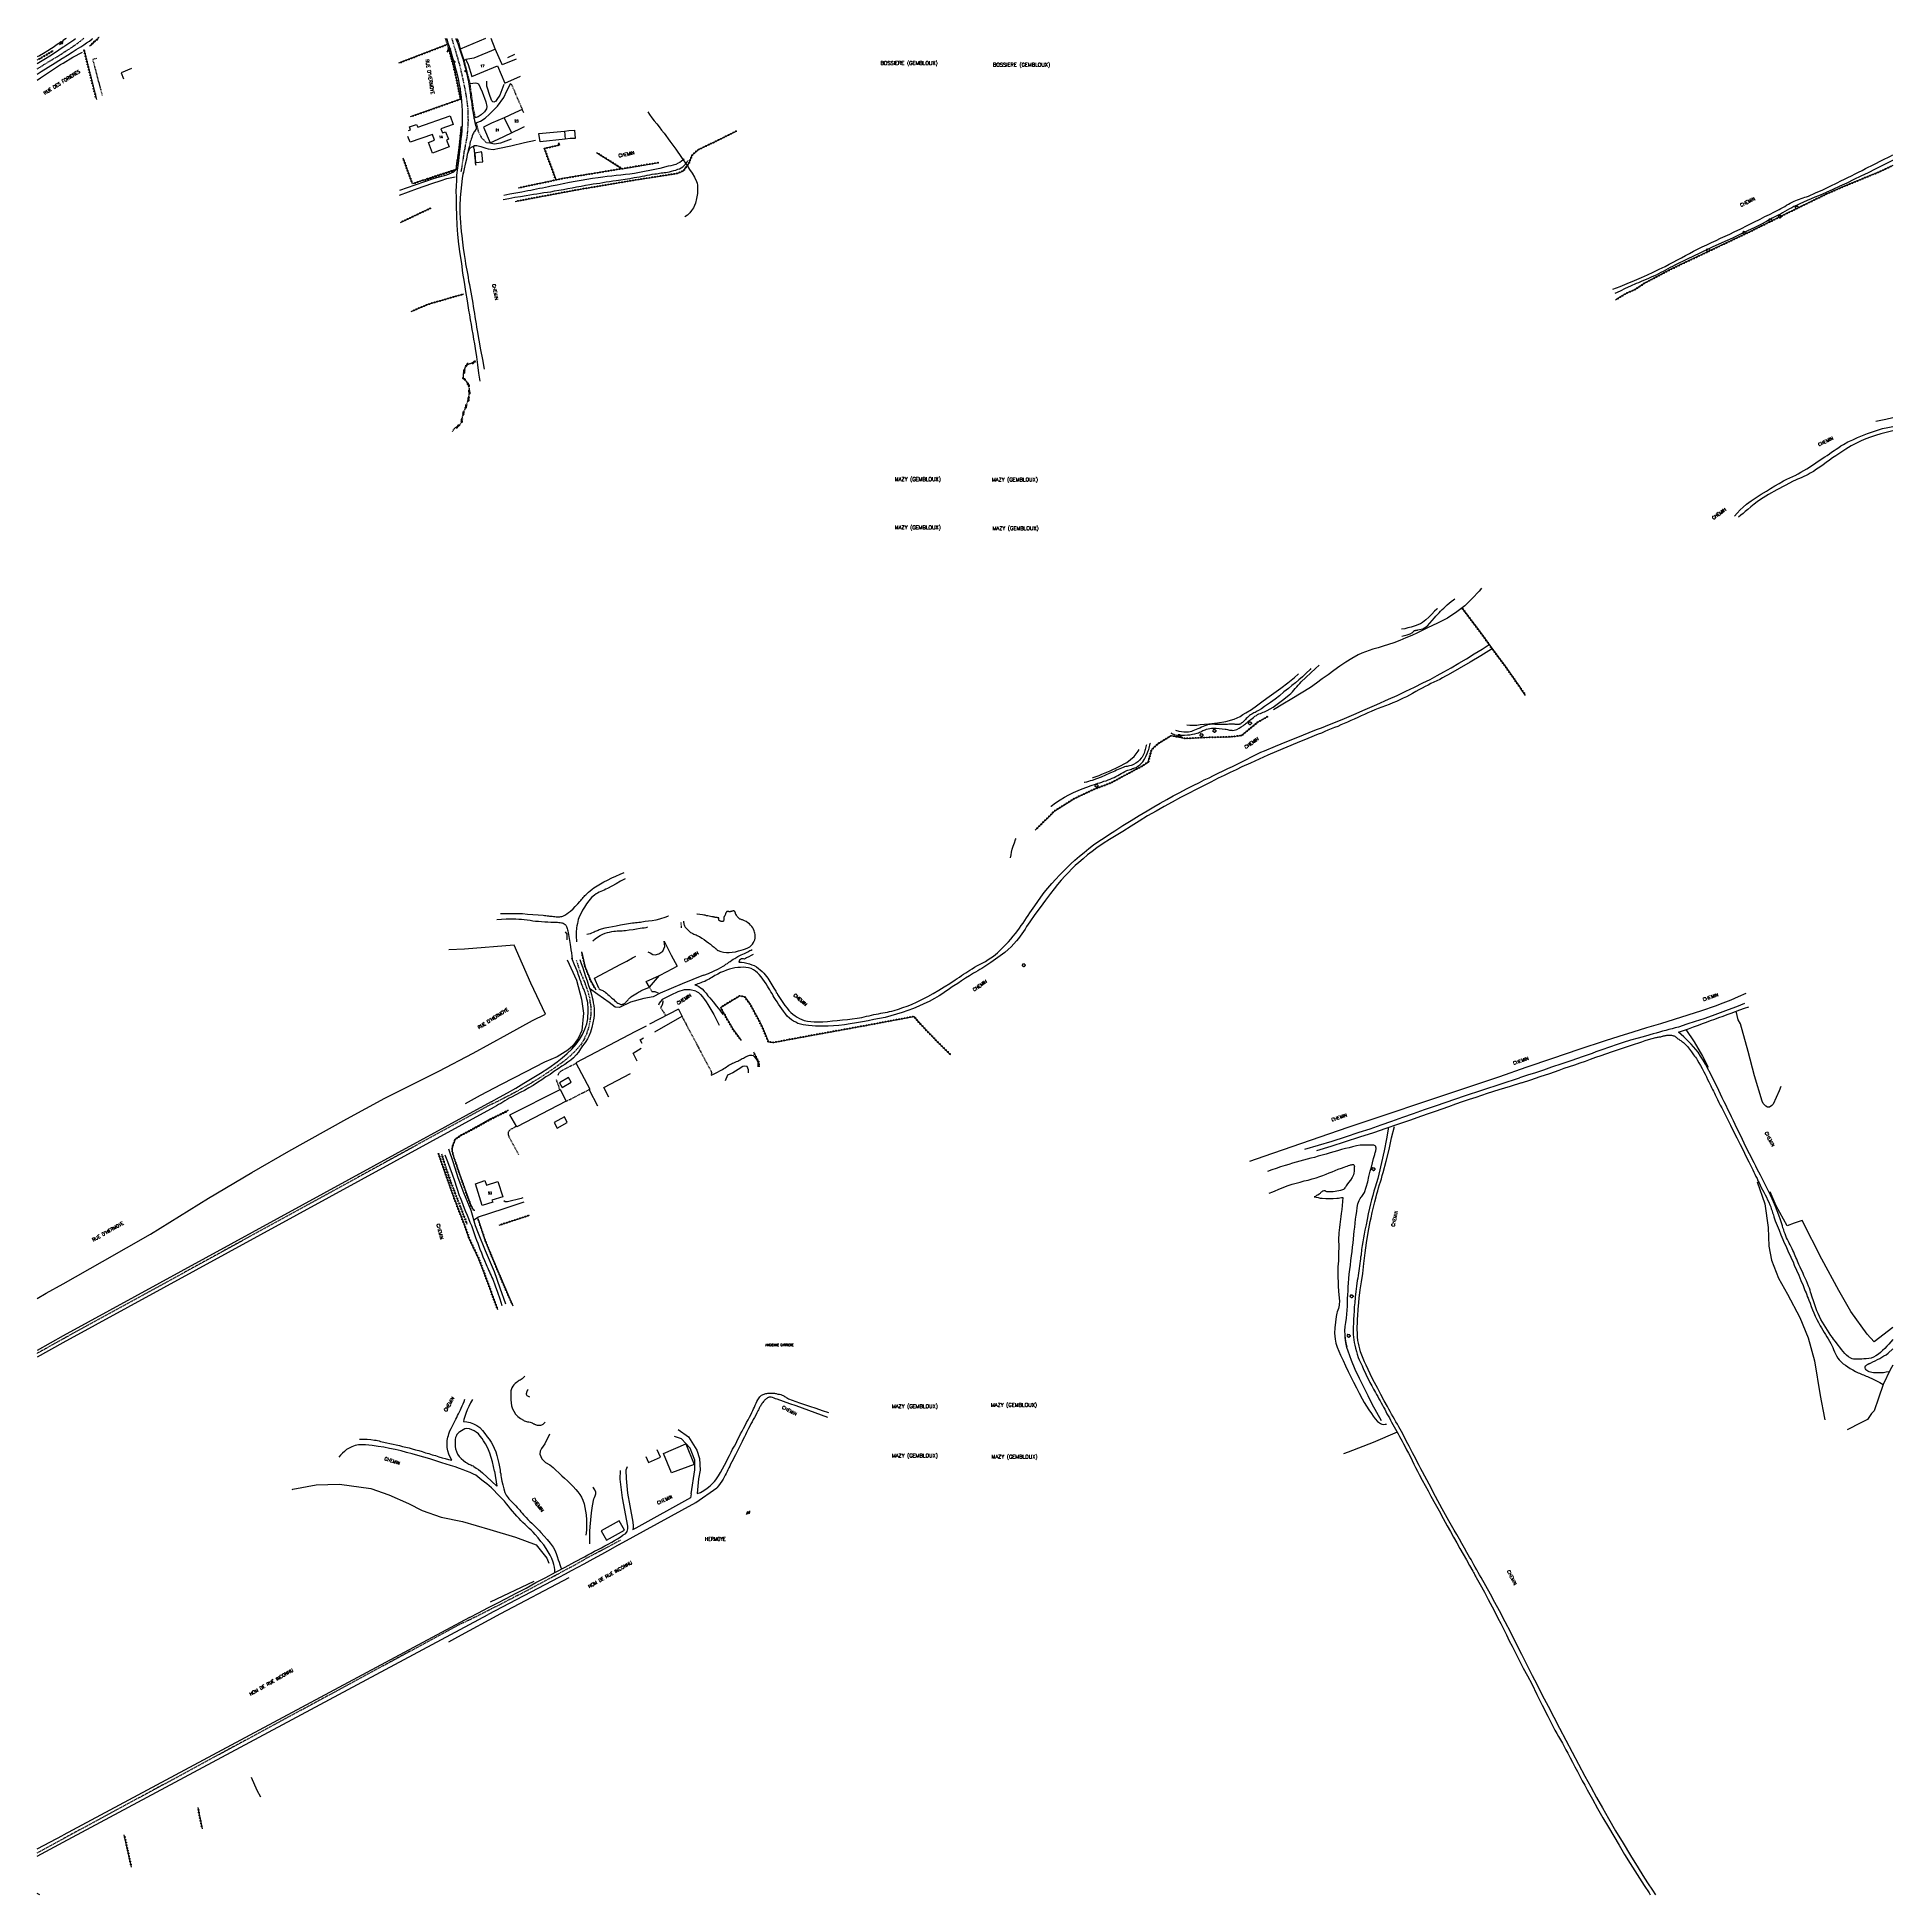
# Model space of a CAD drawing. Header units: millimetres. Extents: x 173000 to 174000, y 133000 to 134001.
import ezdxf
from ezdxf.enums import TextEntityAlignment as Align

# ---------------------------------------------------------------- set-up
doc = ezdxf.new("R2010")
doc.units = ezdxf.units.MM
doc.linetypes.add('DASHED', pattern=[0.75, 0.5, -0.25])
doc.layers.get('0').update_dxf_attribs({"linetype": 'CONTINUOUS'})
for name, color, linetype in [('W0001', 6, 'DASHED'), ('W0008', 7, 'CONTINUOUS'), ('W0017', 7, 'CONTINUOUS'), ('W0071', 7, 'CONTINUOUS'), ('W0101', 7, 'CONTINUOUS'), ('W0104', 1, 'CONTINUOUS'), ('W0112', 1, 'DASHED'), ('W0120', 7, 'CONTINUOUS'), ('W0211', 2, 'CONTINUOUS'), ('W0214', 2, 'CONTINUOUS'), ('W0220', 5, 'DASHED'), ('W0300', 7, 'CONTINUOUS'), ('W0310', 3, 'CONTINUOUS'), ('W0323', 7, 'CONTINUOUS'), ('W0330', 7, 'CONTINUOUS'), ('W0401', 7, 'CONTINUOUS'), ('W0473', 7, 'CONTINUOUS'), ('W0501', 5, 'DASHED'), ('W0510', 5, 'CONTINUOUS'), ('W0515', 5, 'CONTINUOUS'), ('W0980', 7, 'CONTINUOUS'), ('W0981', 7, 'CONTINUOUS'), ('W0984', 7, 'CONTINUOUS'), ('W0989', 7, 'CONTINUOUS'), ('W0991', 7, 'CONTINUOUS'), ('W1102', 7, 'CONTINUOUS')]:
    doc.layers.add(name, color=color, linetype=linetype)
doc.styles.get("Standard").update_dxf_attribs({"font": 'romans.shx', "width": 0.85})

# ---------------------------------------------------------------- blocks, each defined once
blk = doc.blocks.new('T473')
for p, q in [((-0.166667, 0.166667), (0.166667, -0.166667)), ((-0.166667, -0.166667), (0.166667, 0.166667)), ((0.500001, 0.500001), (1.000002, 1.000002)), ((-1.000002, -1.000002), (-0.500001, -0.500001))]:
    blk.add_line(p, q)
blk.add_ellipse((0, 0), major_axis=(0.471405, 0.471405), ratio=1, start_param=5.4977871438, end_param=11.780972451)
blk = doc.blocks.new('T300')
for p, q in [((-0.8, 0.5), (-0.9, 0.3)), ((-0.9, 0.3), (-0.9, 0.2)), ((-0.9, 0.2), (-0.7, 0.1)), ((-0.7, 0.6), (-0.8, 0.5)), ((-0.8, -0.1), (-0.7, 0.1)), ((-0.6, 0.7), (-0.7, 0.6)), ((-0.7, 0.1), (-0.7, 0.1)), ((-0.5, 0.7), (-0.6, 0.7)), ((-0.3, 0.6), (-0.5, 0.7)), ((-0.3, 0.6), (-0.2, 0.7)), ((-0.2, 0.6), (-0.3, 0.6)), ((-0.2, 0.7), (-0.1, 0.8)), ((-0.1, 0.8), (0.1, 0.8)), ((0.1, 0.8), (0.2, 0.7)), ((0.2, 0.7), (0.3, 0.6)), ((0.3, 0.6), (0.4, 0.5)), ((0.5, 0.5), (0.3, 0.5)), ((0.4, 0.5), (0.4, 0.5)), ((0.6, 0.4), (0.5, 0.5)), ((0.6, 0.4), (0.7, 0.3)), ((0.7, 0.3), (0.7, 0.2)), ((0.7, 0.2), (0.7, 0.1)), ((0.7, 0.1), (0.7, -0.2)), ((-0.8, -0.2), (-0.8, -0.1)), ((-0.7, -0.3), (-0.8, -0.2)), ((-0.8, -0.2), (-0.8, -0.2)), ((-0.7, -0.4), (-0.7, -0.3)), ((-0.5, -0.5), (-0.7, -0.4)), ((-0.4, -0.5), (-0.5, -0.5)), ((-0.4, -0.5), (-0.3, -0.5)), ((-0.3, -0.5), (-0.3, -0.4)), ((-0.3, -0.6), (-0.3, -0.5)), ((-0.3, -0.5), (-0.3, -0.5)), ((-0.2, -0.7), (-0.3, -0.6)), ((-0.1, -0.8), (-0.2, -0.7)), ((0.1, -0.8), (-0.1, -0.8)), ((0.2, -0.7), (0.1, -0.8)), ((0.3, -0.5), (0.2, -0.5)), ((0.3, -0.6), (0.2, -0.7)), ((0.2, -0.7), (0.2, -0.7)), ((0.5, -0.4), (0.3, -0.5)), ((0.3, -0.5), (0.3, -0.6)), ((0.3, -0.5), (0.3, -0.5)), ((0.6, -0.3), (0.5, -0.4)), ((0.7, -0.2), (0.6, -0.3)), ((0.6, -0.3), (0.6, -0.3))]:
    blk.add_line(p, q)
blk = doc.blocks.new('T401')
for p, q in [((-0.3, 0.3), (0, 0.3)), ((-0.3, -0.25), (-0.3, 0.3)), ((-0.3, 0.15), (0, 0.15)), ((-0.3, 0), (0, 0)), ((0, 0.3), (0, -0.25)), ((-0.3, -0.15), (0, -0.15)), ((-0.3, -0.25), (-0.3, -0.3)), ((-0.3, -0.3), (0, -0.3)), ((0, -0.3), (0, -0.25))]:
    blk.add_line(p, q)
blk = doc.blocks.new('t323o')
at = {"color": 0, "linetype": 'Continuous'}
for radius in [0.25, 0.15]:
    blk.add_circle((0, 0), radius, dxfattribs=at)
blk = doc.blocks.new('t310o')
at = {"color": 0, "linetype": 'Continuous'}
for centre, start, end in [((-0.5, 0.4), 216.8699, 323.1304), ((0.5, -0.4), 36.8699, 143.1303)]:
    blk.add_arc(centre, 0.625, start, end, dxfattribs=at)
blk = doc.blocks.new('t500o')
at = {"color": 0, "linetype": 'Continuous'}
for centre, start, end in [((-0.5, 0.625), 216.869898, 323.130102), ((0.5, -0.125), 36.869898, 143.130102), ((0.5, -0.625), 36.869898, 143.130102), ((-0.5, 0.125), 216.869898, 323.130102)]:
    blk.add_arc(centre, 0.625, start, end, dxfattribs=at)
blk = doc.blocks.new('t220o')
at = {"color": 0, "linetype": 'Continuous'}
for p, q in [((-0.25, 0.25), (0.25, 0.25)), ((-0.25, -0.25), (0.25, -0.25))]:
    blk.add_line(p, q, dxfattribs=at)

msp = doc.modelspace()

# ---------------------------------------------------------------- linework, layer by layer
at = {"layer": 'W0001'}
for points in [[(173025.1, 134000), (173024.3, 133999.4), (173022.1, 133997.7), (173019.9, 133996.1), (173018.4, 133995.1), (173017, 133994.2), (173015.5, 133993.2), (173014, 133992.3)], [(173223.4, 134000), (173224.1, 133997.6), (173225.2, 133994.1), (173226.3, 133990.3), (173227.4, 133986.5), (173228.4, 133982.6), (173229.2, 133978.8), (173230.1, 133974.7), (173230.9, 133970.6), (173231.5, 133966.5), (173232, 133962.4), (173232.1, 133959), (173232.2, 133955.7), (173232, 133952.4), (173231.8, 133949.1), (173231.7, 133947.8), (173231.5, 133946.5), (173231.2, 133945.2), (173231, 133943.9), (173230.7, 133942.6), (173230.5, 133941.3), (173230.3, 133940), (173230, 133938.8), (173229.6, 133936.1), (173229.2, 133933.5), (173228.8, 133930.9), (173228.4, 133928.3)], [(173000, 133983.7), (173000.5, 133984), (173006, 133987.4), (173007, 133988), (173008, 133988.6), (173009, 133989.2), (173010, 133989.8), (173011, 133990.4), (173012, 133991), (173013, 133991.6), (173014, 133992.3)], [(173290.5, 133503.6), (173291.1, 133501.7), (173291.7, 133499.8), (173292.4, 133497.9), (173293.1, 133496), (173293.4, 133495.3), (173293.8, 133494.5), (173294.1, 133493.7), (173294.4, 133493), (173294.8, 133492.2), (173295.1, 133491.4), (173295.4, 133490.6), (173295.7, 133489.8), (173296.2, 133488.3), (173296.8, 133486.7), (173297.2, 133485.1), (173297.6, 133483.5), (173297.9, 133481.1), (173298.3, 133478.7), (173298.4, 133476.3), (173298.3, 133473.9), (173297.8, 133470.4), (173297.1, 133467), (173296, 133463.7), (173294.5, 133460.4), (173293.1, 133458.2), (173291.4, 133456.1), (173289.6, 133454.2), (173287.7, 133452.4), (173285.5, 133450.4), (173283.2, 133448.6), (173280.8, 133446.9), (173278.4, 133445.2), (173274.1, 133442.3), (173269.8, 133439.5), (173265.4, 133436.8), (173260.9, 133434.2), (173256.6, 133431.8), (173252.2, 133429.5), (173247.7, 133427.2), (173243.2, 133425.1), (173013.8, 133299.4)], [(173013.8, 133299.4), (173000, 133291.7)], [(173277.2, 133171), (173282, 133173.6), (173286.8, 133176.2), (173291.6, 133178.8), (173296.3, 133181.5), (173314.4, 133191.1)], [(173277.2, 133171), (173270.5, 133167.4), (173263.8, 133163.8), (173257, 133160.3), (173250.3, 133156.8), (173244.7, 133154), (173239.2, 133151.2), (173233.6, 133148.4), (173228, 133145.8), (173014, 133030.2)], [(173000, 133022.6), (173014, 133030.2)]]:
    msp.add_lwpolyline(points, dxfattribs=at)
at = {"layer": 'W0008'}
for points in [[(173000, 133986.6), (173001, 133987.2), (173004.5, 133989.3), (173006.9, 133990.8), (173009.3, 133992.4), (173011.6, 133993.9), (173014, 133995.5)], [(173014, 133995.5), (173014.2, 133995.6), (173014.5, 133995.8), (173014.7, 133996), (173015, 133996.1), (173016.6, 133997.2), (173018.1, 133998.3), (173019.7, 133999.4), (173020.6, 134000)], [(173014, 133989.7), (173016.4, 133991.1), (173018.8, 133992.6), (173021.1, 133994.1), (173023.5, 133995.6), (173025.1, 133996.6), (173026.6, 133997.7), (173028.2, 133998.7), (173029.7, 133999.9), (173029.9, 134000)], [(173220.6, 134000), (173220.7, 133999.8), (173221.4, 133997.8), (173222, 133995.7), (173222.7, 133993.7), (173223.3, 133991.6), (173223.9, 133989.6), (173224.5, 133987.5), (173225.3, 133984.4), (173226.1, 133981.4), (173226.9, 133978.3), (173227.5, 133975.2), (173227.9, 133972.9), (173228.2, 133970.7), (173228.5, 133968.5), (173228.7, 133966.2), (173228.9, 133963.7), (173229, 133961.2), (173229.1, 133958.6), (173229.1, 133956.1), (173229.1, 133954.7), (173229, 133953.2), (173228.9, 133951.8), (173228.8, 133950.3), (173228.6, 133948.2), (173228.4, 133946.1), (173228.2, 133944), (173227.9, 133941.9), (173227.4, 133938), (173227, 133934.1), (173226.5, 133930.3), (173226, 133926.4)], [(173225.7, 134000), (173225.7, 133999.9), (173226.7, 133997.3), (173227.6, 133994.5), (173228.5, 133991.8), (173229.4, 133989.1), (173230.2, 133986.3), (173230.8, 133983.9), (173231.4, 133981.5), (173231.9, 133979.1), (173232.4, 133976.7), (173232.6, 133975.5), (173232.8, 133974.3), (173233, 133973.1), (173233.1, 133971.9), (173233.3, 133970.8), (173233.5, 133969.6), (173233.6, 133968.4), (173233.8, 133967.2), (173234.2, 133964.8), (173234.5, 133962.4), (173234.9, 133959.9), (173235.3, 133957.5), (173235.4, 133957.1), (173235.5, 133956.6), (173235.6, 133956.2), (173235.7, 133955.7), (173235.8, 133955.2), (173235.9, 133954.8), (173236, 133954.3), (173236.1, 133953.9), (173236.3, 133953.2), (173236.5, 133952.6), (173236.6, 133951.9), (173236.6, 133951.3), (173236.5, 133951.2), (173236.5, 133951.1), (173236.4, 133951), (173236.3, 133950.9), (173236.3, 133950.8), (173236.2, 133950.7), (173236.1, 133950.6), (173236.1, 133950.5), (173235.7, 133950), (173235.4, 133949.5), (173235.1, 133949), (173234.8, 133948.5), (173234.5, 133947.6), (173234.2, 133946.8), (173233.9, 133945.9), (173233.7, 133945.1), (173233.4, 133944.3), (173233.2, 133943.5), (173233.1, 133942.8), (173232.9, 133942), (173232.6, 133940.9), (173232.3, 133939.8), (173232.1, 133938.7), (173231.8, 133937.6), (173231.3, 133935), (173230.7, 133932.4), (173230.1, 133929.8), (173229.6, 133927.2)], [(173000, 133980.9), (173002.1, 133982.2), (173005.9, 133984.6), (173009.8, 133987), (173013.7, 133989.5), (173013.8, 133989.5), (173013.8, 133989.6), (173013.9, 133989.6), (173014, 133989.7)], [(173244.7, 133427.3), (173249.1, 133429.7), (173253.5, 133432.1), (173257.9, 133434.6), (173262.2, 133437.2), (173266.8, 133439.9), (173271.3, 133442.7), (173275.8, 133445.6), (173280.2, 133448.8), (173282.9, 133450.9), (173285.6, 133453.2), (173288.1, 133455.6), (173290.4, 133458.3), (173292.2, 133460.8), (173293.8, 133463.5), (173295.1, 133466.3), (173296.2, 133469.2), (173296.4, 133470.1), (173296.6, 133471), (173296.7, 133471.9), (173296.8, 133472.8), (173296.8, 133473.7), (173296.9, 133474.6), (173296.9, 133475.5), (173296.9, 133476.4), (173296.9, 133477.4), (173296.9, 133478.4), (173296.8, 133479.5), (173296.7, 133480.5), (173296.5, 133481.5), (173296.3, 133482.5), (173296.1, 133483.5), (173295.8, 133484.5), (173295.5, 133485.3), (173295.3, 133486.1), (173295, 133486.9), (173294.7, 133487.7), (173294.3, 133488.4), (173294, 133489.2), (173293.7, 133489.9), (173293.4, 133490.7), (173293.1, 133491.6), (173292.8, 133492.5), (173292.5, 133493.3), (173292.2, 133494.2), (173291.9, 133495.1), (173291.6, 133496), (173291.3, 133496.8), (173291, 133497.7), (173290.3, 133499.4), (173289.6, 133501.1), (173288.9, 133502.9), (173288.1, 133504.6)], [(173292.4, 133503.9), (173293.2, 133501.7), (173294, 133499.4), (173294.8, 133497.1), (173295.5, 133494.8), (173296.4, 133492.4), (173297.2, 133489.9), (173298.1, 133487.5), (173298.8, 133485), (173299.1, 133483.5), (173299.5, 133482.1), (173299.7, 133480.6), (173299.9, 133479.1), (173300.1, 133477.4), (173300.1, 133475.6), (173300.1, 133473.9), (173299.9, 133472.2), (173299.5, 133469.7), (173298.9, 133467.2), (173298.2, 133464.8), (173297.3, 133462.5), (173296.6, 133461.1), (173295.7, 133459.8), (173294.8, 133458.5), (173293.9, 133457.3), (173292.8, 133455.7), (173291.7, 133454), (173290.4, 133452.5), (173289.1, 133451), (173287.6, 133449.7), (173286, 133448.5), (173284.4, 133447.4), (173282.8, 133446.4), (173280.7, 133444.9), (173278.5, 133443.5), (173276.4, 133442), (173274.2, 133440.6), (173271.9, 133439.1), (173269.6, 133437.6), (173267.3, 133436.1), (173265, 133434.7), (173262.7, 133433.4), (173260.3, 133432.2), (173258, 133430.9), (173255.6, 133429.7), (173254.4, 133429.1), (173253.3, 133428.4), (173252.1, 133427.7), (173251, 133427.1), (173249.8, 133426.4), (173248.6, 133425.7), (173247.5, 133425.1), (173246.3, 133424.4)], [(173246.3, 133424.4), (173013.8, 133297.3)], [(173244.7, 133427.3), (173014.1, 133301.2)], [(173014.1, 133301.2), (173000, 133293.3)], [(173013.8, 133297.3), (173000, 133289.6)], [(173274.1, 133171), (173279.3, 133173.8), (173284.5, 133176.6), (173289.7, 133179.4), (173294.9, 133182.1), (173296.7, 133183.1), (173298.6, 133184.1), (173300.4, 133185.1), (173302.3, 133186), (173304.1, 133187), (173306, 133188), (173307.8, 133189), (173309.7, 133190), (173311.2, 133190.9), (173312.7, 133191.8), (173314.2, 133192.7), (173315.6, 133193.7)], [(173313.7, 133188.7), (173308.9, 133186.1), (173304.1, 133183.4), (173299.4, 133180.8), (173294.6, 133178.2), (173291.2, 133176.4), (173287.8, 133174.6), (173284.5, 133172.8), (173281.1, 133171)], [(173232.9, 133149.5), (173237.9, 133152), (173242.9, 133154.6), (173247.9, 133157.1), (173252.8, 133159.7), (173258.2, 133162.5), (173263.5, 133165.3), (173268.8, 133168.2), (173274.1, 133171)], [(173281.1, 133171), (173243.1, 133151.1)], [(173014, 133028.3), (173243.1, 133151.1)], [(173232.9, 133149.5), (173014, 133032.2)], [(173000, 133024.7), (173014, 133032.2)], [(173000, 133020.8), (173014, 133028.3)]]:
    msp.add_lwpolyline(points, dxfattribs=at)
at = {"layer": 'W0017'}
for points in [[(173233.1, 133975.8), (173234.7, 133976), (173236, 133976.1), (173236.9, 133976), (173237.8, 133975.7), (173238.7, 133973.6), (173239.9, 133971.3), (173241.8, 133965.9), (173242.3, 133963.4), (173242.1, 133962.2), (173241, 133960.6), (173239.2, 133959), (173237.6, 133957.9), (173236, 133957.3)], [(173236, 133954.5), (173238.9, 133955.5), (173241.5, 133957.2), (173243.8, 133959.2), (173248.1, 133963.6), (173251.5, 133968.3), (173253.1, 133971.9), (173255.2, 133976)], [(173251.4, 133975.2), (173249.3, 133969.5), (173247.8, 133967.1), (173247.1, 133966.2), (173246.5, 133966), (173246.1, 133965.8), (173245.5, 133965.9), (173245.1, 133966.4), (173244.1, 133968.8), (173242.3, 133974.4), (173242.3, 133976.1), (173242.4, 133977.1)], [(173232, 133938.2), (173233.2, 133940.9), (173234.5, 133941.6), (173235.7, 133942.4), (173237, 133942.4), (173239.1, 133941.9), (173241.7, 133940.9), (173243, 133940.6), (173245.8, 133940.2), (173249.2, 133940.9), (173255.3, 133942.3), (173262.7, 133944.1), (173268.5, 133945.3)], [(173255.5, 133945.9), (173249.7, 133943.7), (173246.5, 133943.1), (173244, 133943.7), (173242.1, 133943.9)], [(173226.5, 133930.2), (173224.3, 133928), (173220.6, 133926.5), (173214, 133924.7), (173203.6, 133921), (173195.3, 133918.1)], [(173195.3, 133915.7), (173204.9, 133919.3), (173212.7, 133922), (173217.7, 133923.5), (173220.7, 133924.6), (173225.3, 133925.5)], [(173359.1, 133495.4), (173347.6, 133490.7), (173335.8, 133485.8), (173331.9, 133483.8), (173327, 133482.9), (173319.8, 133480.9), (173313.9, 133478.1), (173311.5, 133478.2), (173308.2, 133480.7), (173302.2, 133485.1), (173297.7, 133488.3)], [(173355, 133486.8), (173351.9, 133487.5), (173348.6, 133487.6), (173345.3, 133486.4), (173341.5, 133484.6), (173336.9, 133482.4), (173335.9, 133481.2), (173335.2, 133480.3), (173334.9, 133479.2)], [(173363.2, 133441.6), (173364.4, 133442.1), (173365.6, 133442.7), (173366.7, 133443.2), (173367.9, 133443.9), (173368.6, 133444.3), (173369.3, 133444.7), (173370, 133445.1), (173370.7, 133445.6), (173371.4, 133446), (173372.1, 133446.5), (173372.8, 133446.9), (173373.5, 133447.3), (173374.1, 133447.7), (173374.8, 133448), (173375.5, 133448.3), (173376.1, 133448.6), (173376.8, 133448.9), (173377.5, 133449.2), (173378.2, 133449.5), (173378.8, 133449.9), (173379.4, 133450.2), (173380, 133450.5), (173380.6, 133450.8), (173381.2, 133451.1), (173381.7, 133451.5), (173382.3, 133451.7), (173383, 133452), (173383.6, 133452.2), (173384, 133452.3), (173384.4, 133452.4), (173384.8, 133452.4), (173385.2, 133452.4), (173385.8, 133452.2), (173386.2, 133451.8), (173386.6, 133451.4), (173387, 133451), (173387.3, 133450.6), (173387.6, 133450.1), (173387.9, 133449.6), (173388.1, 133449.1), (173388.3, 133448.3), (173388.3, 133447.4), (173388.3, 133446.6), (173388.3, 133446)], [(173383.3, 133442.8), (173383.3, 133444.5), (173382.6, 133446.2), (173381.4, 133446.4), (173380.2, 133446.2), (173377.7, 133444.7), (173374.9, 133442.8), (173372.1, 133441.5), (173370.7, 133438.5)], [(173252.5, 133318.3), (173249.6, 133326.8), (173246.4, 133335.6), (173241.6, 133346.9), (173237.8, 133356.2), (173236.3, 133360.4), (173233.9, 133368.6), (173229.9, 133378.1), (173226.8, 133386.2), (173224.3, 133394.4), (173221.9, 133401.7)], [(173235.4, 133363.7), (173237.9, 133365.3), (173244, 133367.3), (173252.2, 133369.9), (173262.5, 133373.4)], [(173261.7, 133375.5), (173260.9, 133375.2), (173253.4, 133373.3), (173252.2, 133373.4), (173251.4, 133373.9)], [(173352.5, 133216), (173354.4, 133229), (173354.4, 133234.2), (173351.9, 133240.7), (173347.3, 133245.6), (173343.5, 133247)], [(173345.5, 133250.7), (173351, 133246.8), (173355.5, 133239.6), (173356.9, 133235.1), (173357.3, 133228.8), (173356.4, 133224.1), (173355.6, 133216.3)], [(173318.3, 133198.7), (173315.4, 133213.9), (173314.1, 133223.9), (173314.4, 133228.6)], [(173317.9, 133230.5), (173317.2, 133228.7), (173317.5, 133224.3), (173318.1, 133216.4), (173319.4, 133209.5), (173321, 133200.7)], [(173352.5, 133216), (173352, 133213.9)], [(173317, 133194.5), (173317.9, 133195.7), (173318.3, 133197.2), (173318.3, 133198.7)], [(173321, 133200.7), (173321.2, 133198.8), (173321.2, 133197.4), (173320.9, 133196.6)]]:
    msp.add_lwpolyline(points, dxfattribs=at)
at = {"layer": 'W0071'}
for points in [[(173251.1, 133913.4), (173254.2, 133913.9), (173257.4, 133914.5), (173260.5, 133915), (173263.6, 133915.5), (173265.5, 133915.8), (173267.4, 133916.1), (173269.3, 133916.4), (173271.2, 133916.7), (173273.1, 133917), (173275, 133917.2), (173276.9, 133917.5), (173278.8, 133917.9), (173281.2, 133918.3), (173283.6, 133918.7), (173286, 133919.2), (173288.3, 133919.6), (173290.7, 133920.1), (173293.1, 133920.5), (173295.5, 133921), (173297.9, 133921.4), (173299.6, 133921.7), (173301.4, 133922), (173303.2, 133922.2), (173304.9, 133922.5), (173306.7, 133922.8), (173308.5, 133923), (173310.2, 133923.3), (173312, 133923.6), (173314.5, 133923.9), (173316.9, 133924.3), (173319.4, 133924.7), (173321.8, 133925.1), (173323.2, 133925.4), (173324.6, 133925.6), (173326, 133925.9), (173327.4, 133926.1), (173328.8, 133926.4), (173330.2, 133926.6), (173331.5, 133926.9), (173332.9, 133927.1), (173333.8, 133927.2), (173334.6, 133927.3), (173335.4, 133927.5), (173336.3, 133927.6), (173337.1, 133927.7), (173337.9, 133927.8), (173338.8, 133927.9), (173339.6, 133928.1), (173340.8, 133928.3), (173341.9, 133928.6), (173343.1, 133928.9), (173344.2, 133929.2), (173345.2, 133929.6), (173346.1, 133929.9), (173347, 133930.3), (173347.9, 133930.9), (173348.7, 133931.6), (173349.4, 133932.4), (173350.1, 133933.3), (173350.6, 133934.3)], [(173348.7, 133935.2), (173348, 133934.5), (173347.2, 133933.9), (173346.4, 133933.3), (173345.5, 133932.8), (173344.1, 133932.2), (173342.8, 133931.8), (173341.4, 133931.5), (173340, 133931.2), (173335.5, 133930.1), (173331, 133929.1), (173326.4, 133928.2), (173321.9, 133927.4), (173319.4, 133927), (173317, 133926.7), (173314.6, 133926.4), (173312.1, 133926.2), (173309.7, 133925.9), (173307.2, 133925.7), (173304.8, 133925.4), (173302.3, 133925), (173299.2, 133924.6), (173296.2, 133924.1), (173293.1, 133923.6), (173290, 133923), (173286.8, 133922.4), (173283.5, 133921.8), (173280.3, 133921.1), (173277, 133920.5), (173275.5, 133920.2), (173273.9, 133919.8), (173272.3, 133919.5), (173270.7, 133919.2), (173269.1, 133918.8), (173267.5, 133918.5), (173266, 133918.2), (173264.4, 133917.9), (173261.1, 133917.3), (173257.9, 133916.7), (173254.7, 133916.1), (173251.4, 133915.5)], [(173849.1, 133865), (173853, 133866.5), (173856.8, 133868.1), (173860.7, 133869.7), (173864.5, 133871.3), (173867.7, 133872.8), (173870.9, 133874.2), (173874.1, 133875.8), (173877.3, 133877.3), (173879.5, 133878.5), (173881.7, 133879.6), (173883.9, 133880.8), (173886.1, 133881.9), (173888.2, 133883.1), (173890.4, 133884.3), (173892.6, 133885.4), (173894.8, 133886.6), (173897.3, 133887.8), (173899.7, 133888.9), (173902.2, 133890.1), (173904.7, 133891.3), (173907.1, 133892.4), (173909.6, 133893.6), (173912.1, 133894.7), (173914.5, 133895.9), (173918, 133897.6), (173921.5, 133899.3), (173925, 133901.1), (173928.5, 133902.8), (173931.1, 133904.1), (173933.6, 133905.3), (173936.2, 133906.6), (173938.7, 133907.9), (173939.7, 133908.5), (173940.7, 133909), (173941.7, 133909.6), (173942.7, 133910.2), (173943.7, 133910.8), (173944.7, 133911.4), (173945.7, 133911.9), (173946.8, 133912.4), (173947.7, 133912.8), (173948.7, 133913.2), (173949.7, 133913.5), (173950.6, 133913.8), (173951.6, 133914.2), (173952.6, 133914.5), (173953.5, 133914.8), (173954.5, 133915.2), (173958.4, 133916.9), (173962.3, 133918.6), (173966.2, 133920.5), (173970, 133922.3), (173972, 133923.3), (173973.9, 133924.2), (173975.8, 133925.2), (173977.7, 133926.1), (173979.6, 133927.1), (173981.5, 133928.1), (173983.4, 133929), (173985.3, 133930), (173989.8, 133932.2), (173994.2, 133934.5), (173998.7, 133936.7), (174000, 133937.3)], [(174000, 133934.4), (173999.8, 133934.4), (173998, 133933.4), (173996.2, 133932.5), (173994.4, 133931.6), (173990.5, 133929.6), (173986.7, 133927.7), (173982.8, 133925.8), (173978.9, 133924), (173975.2, 133922.2), (173971.4, 133920.5), (173967.7, 133918.7), (173964, 133917), (173962, 133916.2), (173960, 133915.3), (173958, 133914.5), (173955.9, 133913.6), (173953.9, 133912.8), (173951.9, 133911.9), (173949.9, 133911), (173948, 133910.1), (173946.7, 133909.5), (173945.5, 133908.8), (173944.3, 133908.2), (173943, 133907.5), (173941.8, 133906.8), (173940.6, 133906.2), (173939.4, 133905.5), (173938.2, 133904.8), (173935, 133903.2), (173931.9, 133901.5), (173928.8, 133899.9), (173925.6, 133898.3), (173921.6, 133896.4), (173917.5, 133894.4), (173913.5, 133892.5), (173909.4, 133890.7)], [(173226, 133926.4), (173225.9, 133923.5), (173225.8, 133920.6), (173225.7, 133917.7), (173225.8, 133914.8), (173225.8, 133909.7), (173226, 133904.6), (173226.2, 133899.5), (173226.6, 133894.4), (173227.1, 133889.2), (173227.8, 133884), (173228.6, 133878.9), (173229.3, 133873.7), (173230.1, 133868.7), (173230.9, 133863.7), (173231.7, 133858.7), (173232.5, 133853.7), (173232.9, 133851.1), (173233.4, 133848.5), (173233.8, 133845.9), (173234.3, 133843.3), (173234.7, 133840.7), (173235.2, 133838.1), (173235.6, 133835.6), (173236, 133833), (173236.7, 133828.6), (173237.3, 133824.2), (173237.9, 133819.8), (173238.5, 133815.4)], [(173241, 133822), (173240.1, 133827.2), (173239.1, 133832.4), (173238.2, 133837.5), (173237.3, 133842.7), (173237, 133844.5), (173236.7, 133846.4), (173236.4, 133848.2), (173236.1, 133850.1), (173235.8, 133851.9), (173235.5, 133853.7), (173235.2, 133855.6), (173234.9, 133857.4), (173234.6, 133859.4), (173234.2, 133861.4), (173233.8, 133863.4), (173233.5, 133865.4), (173233.1, 133867.4), (173232.7, 133869.4), (173232.4, 133871.4), (173232, 133873.4), (173231.7, 133875.2), (173231.4, 133876.9), (173231.1, 133878.6), (173230.9, 133880.4), (173230.3, 133883.7), (173229.8, 133887.1), (173229.4, 133890.4), (173229, 133893.8), (173228.7, 133896.1), (173228.5, 133898.5), (173228.3, 133900.9), (173228.1, 133903.2), (173228.1, 133904.2), (173228, 133905.2), (173228, 133906.3), (173228, 133907.3), (173228, 133908.2), (173228, 133909), (173228, 133909.9), (173228, 133910.8), (173228, 133911.7), (173228.1, 133912.6), (173228.1, 133913.5), (173228.2, 133914.4), (173228.5, 133917.8), (173228.8, 133921.2), (173229.2, 133924.6), (173229.7, 133928)], [(173909.4, 133890.7), (173902.6, 133887.6), (173895.9, 133884.4), (173889.2, 133881.2), (173882.5, 133877.9), (173881.3, 133877.2), (173880, 133876.6), (173878.7, 133875.9), (173877.5, 133875.2), (173876.2, 133874.6), (173875, 133873.9), (173873.7, 133873.3), (173872.4, 133872.6), (173871.1, 133872), (173869.8, 133871.4), (173868.4, 133870.8), (173867, 133870.3), (173865.7, 133869.7), (173864.3, 133869.1), (173863, 133868.5), (173861.6, 133868), (173858.7, 133866.7), (173855.8, 133865.3), (173853, 133864), (173850.1, 133862.7)], [(173914.7, 133742.7), (173916.1, 133744.4), (173917.7, 133746.1), (173919.3, 133747.6), (173921.1, 133749.1), (173923.7, 133751), (173926.4, 133752.8), (173929.1, 133754.5), (173931.9, 133756.2), (173934.1, 133757.6), (173936.4, 133759), (173938.7, 133760.4), (173941, 133761.7), (173941.8, 133762.1), (173942.5, 133762.5), (173943.3, 133762.8), (173944.1, 133763.2), (173944.9, 133763.5), (173945.7, 133763.9), (173946.5, 133764.3), (173947.3, 133764.7), (173948.9, 133765.5), (173950.5, 133766.4), (173952.1, 133767.3), (173953.7, 133768.3), (173956.1, 133769.8), (173958.5, 133771.4), (173960.9, 133773), (173963.3, 133774.6), (173964.6, 133775.4), (173965.8, 133776.3), (173967, 133777.2), (173968.3, 133778.1), (173969.5, 133778.9), (173970.8, 133779.8), (173972, 133780.6), (173973.4, 133781.4), (173975.8, 133782.7), (173978.4, 133783.9), (173981, 133785.1), (173983.6, 133786.1), (173986.3, 133787.2), (173989, 133788.2), (173991.7, 133789.1), (173994.5, 133789.9), (173997.3, 133790.5), (174000, 133791)], [(174000, 133788.7), (173999.3, 133788.5), (173996.4, 133787.8), (173993.5, 133787), (173990.7, 133786.1), (173988, 133785.3), (173985.5, 133784.3), (173982.9, 133783.3), (173980.4, 133782.1), (173977.5, 133780.6), (173974.7, 133778.8), (173972, 133777), (173969.2, 133775.2), (173967.5, 133774.1), (173965.8, 133772.9), (173964.1, 133771.6), (173962.4, 133770.4), (173960.7, 133769.2), (173958.9, 133768), (173957.2, 133766.8), (173955.4, 133765.8), (173954.3, 133765.2), (173953.2, 133764.6), (173952, 133764.1), (173950.9, 133763.6), (173949.7, 133763.1), (173948.6, 133762.6), (173947.5, 133762.1), (173946.3, 133761.5), (173941.9, 133759.2), (173937.4, 133756.9), (173933, 133754.4), (173928.7, 133751.7), (173926.9, 133750.5), (173925.2, 133749.1), (173923.5, 133747.7), (173921.8, 133746.3), (173920.5, 133745.3), (173919.3, 133744.2), (173918.1, 133743.2), (173916.9, 133742.1)], [(173778.6, 133671), (173782.5, 133673.5)], [(173783.8, 133671), (173778, 133667.5), (173772.2, 133664), (173766.3, 133660.6), (173760.4, 133657.3), (173758.9, 133656.5), (173757.4, 133655.6), (173755.8, 133654.8), (173754.2, 133654), (173752.7, 133653.3), (173751.1, 133652.5), (173749.5, 133651.7), (173748, 133650.9), (173746.3, 133650), (173744.6, 133649.1), (173742.9, 133648.2), (173741.2, 133647.2), (173739.6, 133646.3), (173737.9, 133645.4), (173736.1, 133644.6), (173734.4, 133643.8), (173732.5, 133642.9), (173730.6, 133642.1), (173728.6, 133641.3), (173726.6, 133640.6), (173724.7, 133639.8), (173722.7, 133639.1), (173720.8, 133638.3), (173718.8, 133637.5), (173717, 133636.7), (173715.2, 133635.9), (173713.4, 133635.1), (173711.6, 133634.3), (173709.8, 133633.4), (173708, 133632.6), (173706.2, 133631.8), (173704.4, 133631), (173702.6, 133630.3), (173700.9, 133629.5), (173699.1, 133628.8), (173697.4, 133628.1), (173695.6, 133627.4), (173693.9, 133626.7), (173692.1, 133625.9), (173690.3, 133625.2), (173684.7, 133622.9), (173679, 133620.6), (173673.4, 133618.3), (173667.8, 133615.9), (173663.1, 133613.9), (173658.5, 133611.8), (173653.9, 133609.7), (173649.2, 133607.6), (173646.1, 133606.1), (173642.9, 133604.6), (173639.7, 133603), (173636.5, 133601.5), (173632.5, 133599.5), (173628.5, 133597.5), (173624.5, 133595.5), (173620.5, 133593.4), (173616.1, 133591.1), (173611.7, 133588.7), (173607.3, 133586.3), (173603, 133583.8), (173598.4, 133581.2), (173593.9, 133578.4), (173589.5, 133575.7), (173585, 133572.9), (173581.4, 133570.7), (173577.9, 133568.5), (173574.4, 133566.3), (173571, 133564), (173568.5, 133562.1), (173566, 133560.2), (173563.6, 133558.2), (173561.3, 133556.2), (173559.4, 133554.5), (173557.5, 133552.7), (173555.7, 133550.8), (173553.9, 133549), (173551.9, 133546.7), (173549.9, 133544.3), (173548, 133542), (173546.1, 133539.5), (173543.3, 133535.8), (173540.5, 133531.9), (173537.7, 133528.1), (173535, 133524.2), (173534.1, 133522.9), (173533.2, 133521.6), (173532.4, 133520.3), (173531.5, 133519), (173530.6, 133517.7), (173529.7, 133516.4), (173528.8, 133515.2), (173527.8, 133513.9), (173526.3, 133512.3), (173524.8, 133510.7), (173523.2, 133509.2), (173521.5, 133507.7), (173519, 133505.8), (173516.5, 133504), (173513.9, 133502.2), (173511.3, 133500.5), (173510.2, 133499.8), (173509.1, 133499.1), (173508, 133498.5), (173506.9, 133497.8), (173505.7, 133497.1), (173504.6, 133496.5), (173503.5, 133495.8), (173502.4, 133495.1), (173500.3, 133493.8), (173498.2, 133492.4), (173496.1, 133491), (173494, 133489.7), (173492.6, 133488.8), (173491.4, 133487.9), (173490.1, 133487), (173488.8, 133486.2), (173487.5, 133485.3), (173486.1, 133484.4), (173484.8, 133483.6), (173483.5, 133482.8), (173480.7, 133481.3), (173477.9, 133480), (173475.1, 133478.7), (173472.2, 133477.5), (173469.2, 133476.4), (173466.1, 133475.3), (173463.1, 133474.4), (173460, 133473.5), (173457, 133472.7), (173454, 133472.1), (173450.9, 133471.5), (173447.9, 133470.9), (173444.7, 133470.3), (173441.5, 133469.7), (173438.2, 133469.2), (173435, 133468.7), (173432.1, 133468.4), (173429.1, 133468.2), (173426.2, 133468), (173423.3, 133468), (173421.4, 133467.9), (173419.5, 133468), (173417.6, 133468.1), (173415.7, 133468.3), (173414.3, 133468.5), (173412.8, 133468.7), (173411.4, 133469.1), (173410, 133469.5), (173408.8, 133470.1), (173407.6, 133470.7), (173406.5, 133471.4), (173405.4, 133472.3), (173404.2, 133473.4), (173403.2, 133474.7), (173402.2, 133476), (173401.3, 133477.3), (173400.4, 133478.5), (173399.5, 133479.8), (173398.7, 133481.1), (173397.9, 133482.3), (173397.2, 133483.4), (173396.6, 133484.4), (173396, 133485.5), (173395.4, 133486.5), (173394.8, 133487.6), (173394.2, 133488.6), (173393.6, 133489.6), (173392.9, 133490.7), (173392, 133492), (173391.1, 133493.3), (173390.1, 133494.6), (173389, 133495.8), (173388.1, 133496.7), (173387.1, 133497.6), (173386, 133498.4), (173384.8, 133499), (173383.4, 133499.4), (173381.9, 133499.6), (173380.4, 133499.7), (173379, 133499.6), (173377.5, 133499.6), (173376, 133499.4), (173374.5, 133499.1), (173373.1, 133498.7), (173371.4, 133498.2), (173369.9, 133497.5), (173368.3, 133496.8), (173366.8, 133496), (173366, 133495.6), (173365.2, 133495.2), (173364.4, 133494.7), (173363.6, 133494.2), (173362.8, 133493.8), (173362.1, 133493.3), (173361.3, 133492.9), (173360.5, 133492.5), (173359.8, 133492.1), (173359, 133491.8), (173358.3, 133491.6), (173357.6, 133491.3), (173356.8, 133491), (173356.1, 133490.8), (173355.3, 133490.5), (173354.5, 133490.3)], [(173385.8, 133506.6), (173384.7, 133506), (173383.5, 133505.3), (173382.3, 133504.7), (173381.1, 133504.1), (173380.6, 133504.2), (173379.5, 133504.2), (173378.4, 133503.6), (173378.1, 133502.5), (173378.1, 133502.5), (173378.1, 133502.5), (173378.1, 133502.5), (173378.1, 133502.5), (173378.1, 133502.5), (173378.1, 133502.5), (173378.1, 133502.5), (173378.1, 133502.5), (173379.6, 133502.4), (173381, 133502.2), (173382.5, 133502), (173383.9, 133501.6), (173385.2, 133501.1), (173386.4, 133500.6), (173387.6, 133499.9), (173388.7, 133499.1), (173389.7, 133498.4), (173390.7, 133497.5), (173391.6, 133496.6), (173392.4, 133495.6), (173393.7, 133493.9), (173394.8, 133492.1), (173395.9, 133490.3), (173397, 133488.5), (173397.3, 133487.9), (173397.7, 133487.4), (173398, 133486.8), (173398.3, 133486.2), (173398.7, 133485.7), (173399, 133485.1), (173399.4, 133484.5), (173399.7, 133484), (173400.8, 133482.3), (173401.8, 133480.7), (173402.9, 133479.1), (173404.1, 133477.6), (173405.1, 133476.5), (173406.1, 133475.4), (173407.2, 133474.4), (173408.4, 133473.5), (173409.6, 133472.8), (173410.8, 133472.1), (173412.1, 133471.5), (173413.4, 133471), (173415.2, 133470.6), (173417, 133470.4), (173418.8, 133470.3), (173420.6, 133470.3), (173423.3, 133470.3), (173425.9, 133470.5), (173428.6, 133470.8), (173431.2, 133471), (173433.9, 133471.3), (173436.6, 133471.5), (173439.2, 133471.9), (173441.9, 133472.2), (173443.2, 133472.5), (173444.4, 133472.7), (173445.7, 133473), (173447, 133473.3), (173448.3, 133473.6), (173449.6, 133473.9), (173450.8, 133474.2), (173452.1, 133474.4), (173453.3, 133474.7), (173454.6, 133474.9), (173455.8, 133475.1), (173457, 133475.4), (173458.2, 133475.6), (173459.4, 133475.9), (173460.6, 133476.1), (173461.8, 133476.5), (173464.2, 133477.2), (173466.5, 133478), (173468.9, 133478.8), (173471.2, 133479.7), (173474.2, 133481.1), (173477.1, 133482.5), (173480, 133484), (173482.9, 133485.5), (173485.9, 133487.3), (173488.8, 133489.1), (173491.8, 133491), (173494.7, 133492.9), (173495.8, 133493.7), (173497, 133494.4), (173498.1, 133495.2), (173499.2, 133495.9), (173500.4, 133496.7), (173501.5, 133497.5), (173502.6, 133498.2), (173503.8, 133498.9), (173505.2, 133499.8), (173506.7, 133500.6), (173508.2, 133501.4), (173509.6, 133502.1), (173511.1, 133502.9), (173512.5, 133503.8), (173513.9, 133504.7), (173515.3, 133505.7), (173517.5, 133507.4), (173519.5, 133509.4), (173521.5, 133511.4), (173523.4, 133513.4), (173524.7, 133514.9), (173526, 133516.4), (173527.2, 133517.9), (173528.4, 133519.5), (173529.4, 133520.8), (173530.3, 133522.2), (173531.3, 133523.5), (173532.2, 133524.9), (173533.1, 133526.3), (173534, 133527.6), (173535, 133529), (173535.9, 133530.3), (173537.6, 133532.8), (173539.2, 133535.2), (173540.9, 133537.5), (173542.7, 133539.9), (173544.7, 133542.3), (173546.8, 133544.8), (173548.9, 133547.1), (173551, 133549.4), (173553, 133551.5), (173555.1, 133553.5), (173557.1, 133555.4), (173559.2, 133557.4), (173561.7, 133559.5), (173564.2, 133561.6), (173566.7, 133563.6), (173569.3, 133565.6), (173572.1, 133567.6), (173575, 133569.5), (173577.9, 133571.4), (173580.8, 133573.2), (173585.1, 133576), (173589.5, 133578.7), (173593.8, 133581.4), (173598.2, 133584), (173601.7, 133586.1), (173605.2, 133588.1), (173608.7, 133590.1), (173612.2, 133592.1), (173615.8, 133593.9), (173619.3, 133595.8), (173622.9, 133597.6), (173626.4, 133599.3), (173628.9, 133600.6), (173631.5, 133601.8), (173634, 133603), (173636.5, 133604.2), (173639.1, 133605.5), (173641.6, 133606.7), (173644.1, 133607.9), (173646.6, 133609.1), (173648.5, 133610), (173650.3, 133610.9), (173652.1, 133611.9), (173654, 133612.8), (173655.8, 133613.7), (173657.6, 133614.6), (173659.5, 133615.5), (173661.4, 133616.3), (173667.3, 133618.9), (173673.4, 133621.3), (173679.4, 133623.7), (173685.4, 133626.1), (173687.7, 133627), (173689.9, 133627.9), (173692.1, 133628.7), (173694.3, 133629.6), (173696.5, 133630.5), (173698.8, 133631.4), (173701, 133632.3), (173703.2, 133633.2), (173709.5, 133635.8), (173715.7, 133638.5), (173722, 133641.3), (173728.2, 133644.1), (173732.9, 133646.2), (173737.5, 133648.4), (173742.2, 133650.6), (173746.8, 133652.9), (173750.6, 133654.8), (173754.4, 133656.9), (173758.1, 133658.9), (173761.9, 133661), (173766.1, 133663.5), (173770.3, 133665.9), (173774.4, 133668.5), (173778.6, 133671)], [(173784, 133671.2), (173783.8, 133671)], [(173249.7, 133528.7), (173252.6, 133528.7), (173255.6, 133528.7), (173258.6, 133528.7), (173261.5, 133528.6), (173264.3, 133528.4), (173267.1, 133528.2), (173269.9, 133528), (173272.7, 133527.7), (173273.4, 133527.6), (173274.1, 133527.6), (173274.8, 133527.5), (173275.5, 133527.4), (173276.1, 133527.3), (173276.8, 133527.2), (173277.5, 133527.2), (173278.2, 133527.1), (173278.9, 133527), (173279.6, 133526.9), (173280.3, 133526.8), (173281, 133526.8), (173281.6, 133526.9), (173282.2, 133527), (173282.7, 133527.1), (173283.2, 133527.3), (173284.3, 133527.8), (173285.4, 133528.5), (173286.4, 133529.2), (173287.4, 133529.9), (173288.8, 133531.2), (173290, 133532.5), (173291.3, 133533.9), (173292.5, 133535.2), (173293, 133535.7), (173293.4, 133536.3), (173293.9, 133536.8), (173294.3, 133537.3), (173294.7, 133537.8), (173295.2, 133538.3), (173295.7, 133538.8), (173296.2, 133539.3), (173297.1, 133540.1), (173298, 133540.9), (173299, 133541.7), (173300, 133542.5), (173301.8, 133543.6), (173303.6, 133544.7), (173305.4, 133545.7), (173307.3, 133546.6), (173309.6, 133547.8), (173311.8, 133548.8), (173314.1, 133549.8), (173316.4, 133550.8)], [(173316.8, 133547.4), (173314.4, 133546), (173312.1, 133544.7), (173309.7, 133543.4), (173307.3, 133542.1), (173306.5, 133541.7), (173305.6, 133541.3), (173304.7, 133540.9), (173303.8, 133540.5), (173302.9, 133540.1), (173302, 133539.7), (173301.2, 133539.2), (173300.4, 133538.6), (173298.8, 133537.2), (173297.3, 133535.5), (173296.1, 133533.8), (173294.9, 133532), (173293.9, 133530.5), (173293.1, 133528.9), (173292.3, 133527.2), (173291.6, 133525.5), (173291.3, 133524.4), (173291.1, 133523.2), (173290.9, 133522.1), (173290.7, 133520.9), (173290.6, 133520.1), (173290.5, 133519.3), (173290.4, 133518.5), (173290.4, 133517.6), (173290.4, 133516.6), (173290.5, 133515.5), (173290.6, 133514.4), (173290.7, 133513.4)], [(173247.7, 133525.5), (173250.2, 133525.7), (173252.8, 133525.8), (173255.4, 133525.8), (173257.9, 133525.8), (173259.5, 133525.7), (173261, 133525.6), (173262.5, 133525.4), (173264, 133525.2), (173265.6, 133525), (173267.1, 133524.8), (173268.6, 133524.6), (173270.1, 133524.5), (173271.8, 133524.3), (173273.5, 133524.2), (173275.2, 133524.1), (173276.9, 133524), (173277.6, 133524), (173278.3, 133524), (173279, 133524), (173279.7, 133524), (173280.4, 133524), (173281.1, 133523.9), (173281.8, 133523.8), (173282.5, 133523.7), (173283, 133523.6), (173283.5, 133523.4), (173284, 133523.1), (173284.5, 133522.8), (173284.7, 133522.6), (173284.9, 133522.3), (173285, 133522), (173285.2, 133521.7), (173285.4, 133521.1), (173285.6, 133520.5), (173285.8, 133519.9), (173285.9, 133519.3), (173286.2, 133518.3), (173286.4, 133517.3), (173286.5, 133516.3), (173286.7, 133515.2), (173286.9, 133514.1), (173287.1, 133513), (173287.2, 133511.9), (173287.4, 133510.8), (173287.6, 133509.1), (173287.9, 133507.4), (173288.1, 133505.7), (173288.3, 133504)], [(173359.2, 133495.4), (173361.8, 133496.4), (173364.5, 133497.6), (173367.1, 133498.9), (173369.6, 133500.3), (173370.4, 133500.7), (173371.2, 133501.3), (173372, 133501.8), (173372.8, 133502.4), (173373.5, 133502.9), (173374.3, 133503.5), (173375.1, 133504), (173375.9, 133504.5), (173377.6, 133505.5), (173379.3, 133506.4), (173381.1, 133507.2), (173382.9, 133508.1), (173383.5, 133508.4), (173384.1, 133508.7), (173384.7, 133509), (173385.3, 133509.3)], [(173354.5, 133490.3), (173355.5, 133489.8), (173356.5, 133489.3), (173357.4, 133488.7), (173358.3, 133488), (173359.5, 133486.9), (173360.5, 133485.7), (173361.5, 133484.4), (173362.5, 133483.2), (173364.3, 133481), (173366.1, 133478.8), (173367.8, 133476.6), (173369.5, 133474.3)], [(173355, 133486.8), (173355.7, 133486.5), (173356.3, 133486.1), (173356.9, 133485.6), (173357.5, 133485.1), (173358.6, 133483.8), (173359.6, 133482.4), (173360.5, 133481), (173361.4, 133479.6), (173363, 133476.9), (173364.6, 133474.2), (173366.1, 133471.4), (173367.5, 133468.6)], [(173920, 133480.1), (173915.7, 133478.4), (173911.3, 133476.7), (173907, 133475.1), (173902.6, 133473.6), (173898.1, 133472), (173893.5, 133470.4), (173889, 133469), (173884.4, 133467.5), (173882.7, 133467), (173881, 133466.5), (173879.3, 133466.1), (173877.6, 133465.6), (173875.9, 133465.2), (173874.2, 133464.7), (173872.5, 133464.2), (173870.8, 133463.8), (173866.7, 133462.6), (173862.7, 133461.5), (173858.6, 133460.4), (173854.6, 133459.2), (173852.5, 133458.5), (173850.4, 133457.8), (173848.3, 133457.1), (173846.2, 133456.3), (173844.2, 133455.6), (173842.1, 133454.8), (173840, 133454.1), (173837.9, 133453.3), (173832.5, 133451.4), (173827, 133449.5), (173821.6, 133447.7), (173816.1, 133445.8), (173811.8, 133444.3), (173807.5, 133442.9), (173803.1, 133441.5), (173798.8, 133440.1)], [(173884.5, 133464.7), (173887.2, 133465.7), (173889.9, 133466.6), (173892.6, 133467.6), (173895.2, 133468.6), (173897.4, 133469.4), (173899.6, 133470.2), (173901.8, 133471), (173904, 133471.8), (173906.3, 133472.6), (173908.5, 133473.4), (173910.7, 133474.2), (173912.9, 133475), (173915.2, 133475.9), (173917.6, 133476.7), (173920, 133477.6), (173922.4, 133478.4)], [(174000, 133299.2), (174000, 133299.1), (173998.9, 133297.9), (173997.9, 133296.7), (173996.8, 133295.5), (173995.6, 133294.4), (173994.4, 133293.2), (173993.3, 133292.2), (173992.2, 133291.3), (173990.9, 133290.4), (173989.6, 133289.7), (173988.3, 133289.2), (173987, 133289), (173985.6, 133288.8), (173984.3, 133288.7), (173983.3, 133288.6), (173982.3, 133288.5), (173981.3, 133288.5), (173980.4, 133288.5), (173979.6, 133288.6), (173978.8, 133288.6), (173978, 133288.8), (173977.3, 133289.1), (173976.1, 133289.8), (173975.1, 133290.7), (173974.2, 133291.7), (173973.3, 133292.7), (173972.4, 133293.8), (173971.5, 133295), (173970.6, 133296.2), (173969.7, 133297.3), (173968.9, 133298.3), (173968.1, 133299.3), (173967.4, 133300.3), (173966.6, 133301.4), (173964.8, 133304.2), (173963, 133307.1), (173961.2, 133310), (173959.7, 133313.1), (173959, 133314.6), (173958.5, 133316.2), (173957.9, 133317.8), (173957.4, 133319.4), (173957, 133320.5), (173956.7, 133321.5), (173956.4, 133322.6), (173956, 133323.7), (173955.7, 133324.7), (173955.4, 133325.8), (173955, 133326.8), (173954.6, 133327.9), (173954, 133329.3), (173953.4, 133330.8), (173952.8, 133332.3), (173952.1, 133333.7), (173951.4, 133335.2), (173950.8, 133336.6), (173950.1, 133338.1), (173949.4, 133339.5), (173949, 133340.5), (173948.6, 133341.4), (173948.2, 133342.4), (173947.8, 133343.3), (173947.4, 133344.3), (173947, 133345.2), (173946.6, 133346.2), (173946.1, 133347.1), (173945.7, 133348.1), (173945.2, 133349.1), (173944.7, 133350.1), (173944.2, 133351), (173943.7, 133352), (173943.2, 133353), (173942.7, 133354), (173942.3, 133355), (173941.9, 133356.1), (173941.5, 133357.1), (173941.2, 133358.2), (173940.8, 133359.3), (173940.5, 133360.4), (173940.1, 133361.5), (173939.8, 133362.6), (173939.4, 133363.7), (173938.6, 133366.1), (173937.7, 133368.5), (173936.7, 133370.9), (173935.7, 133373.3), (173934, 133376.9), (173932.2, 133380.5), (173930.4, 133384.1), (173928.6, 133387.7), (173927.8, 133389.3), (173926.9, 133391), (173926.1, 133392.6), (173925.2, 133394.3), (173924.4, 133395.9), (173923.6, 133397.5), (173922.7, 133399.2), (173921.9, 133400.8), (173919.9, 133404.9), (173918, 133408.9), (173916, 133413), (173914.1, 133417), (173913.1, 133419.1), (173912.1, 133421.1), (173911.1, 133423.1), (173910.1, 133425.2), (173909.1, 133427.2), (173908.1, 133429.3), (173907.2, 133431.3), (173906.2, 133433.4), (173904.7, 133436.4), (173903.2, 133439.4), (173901.7, 133442.4), (173900.2, 133445.4), (173899, 133447.5), (173897.7, 133449.7), (173896.4, 133451.8), (173895, 133453.9), (173893.9, 133455.4), (173892.6, 133456.8), (173891.3, 133458.2), (173890, 133459.6), (173888.7, 133460.9), (173887.3, 133462.2), (173885.9, 133463.5), (173884.5, 133464.7)], [(173799.9, 133437.4), (173805, 133439.1), (173810, 133440.8), (173815.1, 133442.5), (173820.1, 133444.3), (173822.9, 133445.3), (173825.8, 133446.3), (173828.6, 133447.2), (173831.5, 133448.2), (173834.3, 133449.2), (173837.1, 133450.2), (173840, 133451.2), (173842.8, 133452.2), (173848.3, 133454.1), (173853.8, 133456), (173859.2, 133457.8), (173864.8, 133459.6), (173866.6, 133460.2), (173868.4, 133460.8), (173870.3, 133461.3), (173872.2, 133461.8), (173872.6, 133461.9), (173873.1, 133462), (173873.5, 133462.1), (173874, 133462.2), (173874.5, 133462.3), (173874.9, 133462.3), (173875.4, 133462.4), (173875.9, 133462.5), (173876.1, 133462.6), (173876.4, 133462.7), (173876.7, 133462.7), (173877, 133462.8), (173877.3, 133462.9), (173877.6, 133462.9), (173877.9, 133463), (173878.2, 133463.1), (173878.5, 133463.1), (173878.8, 133463.1), (173879.1, 133463.2), (173879.5, 133463.2), (173879.9, 133463.2), (173880.3, 133463.2), (173880.8, 133463.1), (173881.2, 133463), (173881.5, 133462.9), (173881.8, 133462.8), (173882.2, 133462.7), (173882.5, 133462.5), (173882.7, 133462.4), (173882.9, 133462.3), (173883.2, 133462.1), (173883.4, 133461.9), (173883.6, 133461.7), (173883.8, 133461.6), (173884, 133461.4), (173884.2, 133461.2), (173884.7, 133460.9), (173885.2, 133460.5), (173885.7, 133460.2), (173886.2, 133459.8), (173886.7, 133459.5), (173887.2, 133459.1), (173887.7, 133458.7), (173888.1, 133458.3), (173889.3, 133457), (173890.4, 133455.5), (173891.5, 133454.1), (173892.6, 133452.6), (173893.1, 133451.9), (173893.6, 133451.2), (173894.1, 133450.5), (173894.6, 133449.8), (173895.5, 133448.2), (173896.4, 133446.7), (173897.3, 133445.1), (173898.1, 133443.4), (173898.8, 133442.1), (173899.5, 133440.7), (173900.2, 133439.3), (173900.9, 133437.9), (173901.4, 133436.9), (173901.9, 133435.9), (173902.3, 133434.9), (173902.8, 133433.9), (173903.3, 133432.9), (173903.8, 133431.9), (173904.3, 133430.9), (173904.8, 133429.9), (173905.5, 133428.4), (173906.3, 133426.9), (173907, 133425.5), (173907.8, 133424), (173908.5, 133422.5), (173909.3, 133421.1), (173910, 133419.6), (173910.8, 133418.2), (173912.5, 133414.7), (173914.2, 133411.2), (173916, 133407.8), (173917.7, 133404.3), (173919.3, 133401.1), (173920.8, 133398), (173922.4, 133394.8), (173924, 133391.6), (173924.5, 133390.5), (173925.1, 133389.3), (173925.6, 133388.2), (173926.2, 133387), (173926.8, 133385.9), (173927.3, 133384.7), (173927.9, 133383.6), (173928.5, 133382.4), (173929.1, 133381.1), (173929.8, 133379.8), (173930.5, 133378.5), (173931.2, 133377.1), (173931.9, 133375.8), (173932.5, 133374.5), (173933.1, 133373.1), (173933.7, 133371.7), (173934.2, 133370.7), (173934.5, 133369.6), (173934.9, 133368.5), (173935.2, 133367.4), (173935.6, 133366.3), (173935.9, 133365.2), (173936.3, 133364.2), (173936.6, 133363.1), (173937.6, 133360.5), (173938.7, 133358), (173939.7, 133355.5), (173940.8, 133353), (173941.5, 133351.3), (173942.3, 133349.6), (173943.1, 133347.9), (173943.8, 133346.1), (173944.6, 133344.4), (173945.4, 133342.7), (173946.2, 133341), (173946.9, 133339.3), (173948.1, 133336.5), (173949.3, 133333.8), (173950.5, 133331), (173951.7, 133328.2), (173952, 133327.2), (173952.4, 133326.2), (173952.8, 133325.3), (173953.2, 133324.3), (173953.6, 133323.3), (173953.9, 133322.3), (173954.3, 133321.4), (173954.7, 133320.4), (173955.4, 133318.7), (173956, 133316.9), (173956.7, 133315.2), (173957.4, 133313.5), (173958.2, 133311.7), (173959.1, 133310), (173959.9, 133308.3), (173960.8, 133306.6), (173961.5, 133305.4), (173962.2, 133304.2), (173963, 133303), (173963.7, 133301.8), (173964.5, 133300.6), (173965.2, 133299.5), (173965.9, 133298.3), (173966.6, 133297), (173967.2, 133295.9), (173967.7, 133294.8), (173968.1, 133293.7), (173968.6, 133292.6), (173969.1, 133291.4), (173969.7, 133290.3), (173970.3, 133289.2), (173971.1, 133288.2), (173972.1, 133287.1), (173973.2, 133286.1), (173974.4, 133285.3), (173975.7, 133284.4), (173977, 133283.6), (173978.4, 133282.8), (173979.9, 133282), (173981.3, 133281.3), (173982, 133281), (173982.8, 133280.7), (173983.5, 133280.4), (173984.2, 133280.1), (173984.9, 133279.8), (173985.6, 133279.5), (173986.3, 133279.2), (173987.1, 133278.9), (173989, 133278), (173990.9, 133277), (173992.9, 133276), (173994.8, 133274.9)], [(173683.2, 133401.7), (173690.5, 133403.9), (173697.8, 133406.1), (173705.1, 133408.4), (173712.4, 133410.8), (173718.3, 133412.7), (173724.2, 133414.8), (173730, 133416.8), (173735.9, 133418.9), (173741.7, 133421), (173747.6, 133423), (173753.5, 133425.1), (173759.3, 133427.1), (173769.2, 133430.4), (173779.1, 133433.7), (173788.9, 133436.9), (173798.8, 133440.1)], [(173799.9, 133437.4), (173793.7, 133435.5), (173787.6, 133433.6), (173781.4, 133431.7), (173775.3, 133429.6), (173771.6, 133428.4), (173767.9, 133427.2), (173764.3, 133425.9), (173760.6, 133424.6), (173757, 133423.3), (173753.3, 133422), (173749.6, 133420.7), (173746, 133419.4), (173739.5, 133417.2), (173733.1, 133415), (173726.7, 133412.8), (173720.2, 133410.6), (173712.5, 133408.1), (173704.9, 133405.6), (173697.2, 133403.2), (173689.5, 133400.8)], [(173728.3, 133413.6), (173727.1, 133407.2), (173725.8, 133400.8), (173724.4, 133394.5), (173723, 133388.2), (173722.4, 133385.9), (173721.7, 133383.6), (173721.1, 133381.3), (173720.4, 133379), (173719.8, 133376.7), (173719.1, 133374.5), (173718.5, 133372.2), (173717.9, 133369.9), (173717.3, 133366.9), (173716.7, 133363.9), (173716.1, 133361), (173715.5, 133358), (173715.1, 133356), (173714.7, 133353.9), (173714.4, 133351.8), (173714, 133349.8), (173713.9, 133348.7), (173713.7, 133347.7), (173713.6, 133346.7), (173713.5, 133345.6), (173713.4, 133344.6), (173713.2, 133343.6), (173713.1, 133342.5), (173713, 133341.5), (173712.8, 133340.2), (173712.6, 133338.8), (173712.4, 133337.5), (173712.2, 133336.2), (173712, 133334.9), (173711.8, 133333.6), (173711.6, 133332.2), (173711.4, 133330.9), (173711, 133327.9), (173710.6, 133325), (173710.3, 133322), (173710, 133319), (173709.8, 133316.8), (173709.7, 133314.5), (173709.5, 133312.2), (173709.4, 133310), (173709.3, 133308), (173709.2, 133305.9), (173709.1, 133303.9), (173709.1, 133301.9), (173709.3, 133300.4), (173709.5, 133299), (173709.8, 133297.6), (173710.1, 133296.2), (173710.4, 133294.5), (173710.9, 133292.8), (173711.4, 133291.2), (173711.9, 133289.5), (173712.4, 133288.3), (173712.9, 133287.2), (173713.5, 133286), (173714, 133284.9), (173714.8, 133283.1), (173715.6, 133281.4), (173716.4, 133279.6), (173717.3, 133277.9), (173718.2, 133276.1), (173719.2, 133274.3), (173720.2, 133272.5), (173721.2, 133270.7), (173721.8, 133269.5), (173722.4, 133268.4), (173723, 133267.2), (173723.7, 133266.1), (173724.3, 133265), (173724.9, 133263.8), (173725.5, 133262.7), (173726.2, 133261.6), (173726.8, 133260.4), (173727.4, 133259.2), (173728.1, 133258.1), (173728.7, 133256.9), (173729.3, 133255.7), (173729.9, 133254.6), (173730.6, 133253.4), (173731.2, 133252.2), (173731.9, 133250.9), (173732.7, 133249.6), (173733.4, 133248.3), (173734.1, 133247), (173734.9, 133245.7), (173735.6, 133244.4), (173736.3, 133243), (173737, 133241.7), (173738, 133239.8), (173739, 133237.9), (173740, 133236), (173740.9, 133234), (173741.9, 133232.1), (173742.8, 133230.2), (173743.8, 133228.3), (173744.8, 133226.4), (173746.3, 133223.4), (173747.9, 133220.5), (173749.5, 133217.6), (173751.1, 133214.7), (173753.3, 133210.7), (173755.5, 133206.8), (173757.7, 133202.8), (173759.9, 133198.8), (173761.6, 133195.7), (173763.3, 133192.7), (173765, 133189.7), (173766.7, 133186.6), (173768.5, 133183.6), (173770.2, 133180.5), (173771.9, 133177.5), (173773.6, 133174.4), (173773.8, 133174), (173774.1, 133173.6), (173774.3, 133173.1), (173774.6, 133172.7), (173774.8, 133172.3), (173775, 133171.9), (173775.3, 133171.4), (173775.5, 133171)], [(173778.1, 133171), (173777.3, 133172.4), (173776.5, 133173.7), (173775.8, 133175.1), (173775, 133176.5), (173774.2, 133177.8), (173773.5, 133179.2), (173772.7, 133180.6), (173771.9, 133181.9), (173770.5, 133184.4), (173769.1, 133186.8), (173767.7, 133189.2), (173766.4, 133191.7), (173765, 133194.1), (173763.6, 133196.5), (173762.2, 133199), (173760.8, 133201.4), (173757.2, 133208), (173753.6, 133214.6), (173750.1, 133221.2), (173746.6, 133227.8), (173745.7, 133229.5), (173744.8, 133231.3), (173743.9, 133233), (173743, 133234.8), (173742.1, 133236.5), (173741.2, 133238.2), (173740.2, 133240), (173739.3, 133241.7), (173738, 133244.3), (173736.6, 133247), (173735.2, 133249.6), (173733.8, 133252.2), (173733, 133253.5), (173732.2, 133254.9), (173731.5, 133256.2), (173730.7, 133257.6), (173729.9, 133258.9), (173729.2, 133260.3), (173728.4, 133261.6), (173727.7, 133263), (173725.9, 133266.2), (173724.1, 133269.5), (173722.4, 133272.8), (173720.7, 133276.1), (173719.5, 133278.4), (173718.3, 133280.7), (173717.2, 133283.1), (173716.1, 133285.4), (173715.3, 133287.2), (173714.6, 133289), (173713.9, 133290.7), (173713.2, 133292.6), (173712.8, 133294.1), (173712.4, 133295.6), (173712, 133297.2), (173711.7, 133298.7), (173711.5, 133300.6), (173711.5, 133302.6), (173711.4, 133304.5), (173711.4, 133306.4), (173711.5, 133307.7), (173711.5, 133309), (173711.5, 133310.4), (173711.6, 133311.7), (173711.7, 133313), (173711.8, 133314.4), (173711.9, 133315.7), (173712, 133317), (173712.4, 133321.5), (173713, 133325.9), (173713.7, 133330.3), (173714.3, 133334.7), (173715, 133340.2), (173715.6, 133345.8), (173716.3, 133351.3), (173717.2, 133356.8), (173717.6, 133358.8), (173718, 133360.8), (173718.4, 133362.8), (173718.9, 133364.8), (173719.5, 133367.6), (173720.2, 133370.4), (173720.9, 133373.3), (173721.6, 133376), (173722, 133377.7), (173722.5, 133379.3), (173722.9, 133380.9), (173723.4, 133382.6), (173723.9, 133384.2), (173724.4, 133385.8), (173724.8, 133387.5), (173725.3, 133389.1), (173726.9, 133395.3), (173728.5, 133401.5), (173729.9, 133407.8), (173731.4, 133414)], [(173219.7, 133398.6), (173221.1, 133395.1), (173222.4, 133391.7), (173223.6, 133388.2), (173224.9, 133384.7), (173225.3, 133383.6), (173225.7, 133382.4), (173226, 133381.3), (173226.4, 133380.2), (173226.7, 133379), (173227.1, 133377.9), (173227.5, 133376.8), (173227.9, 133375.7), (173228.6, 133373.8), (173229.4, 133371.9), (173230.1, 133370), (173230.9, 133368.1), (173231.7, 133366.2), (173232.5, 133364.3), (173233.2, 133362.4), (173234, 133360.5), (173234.6, 133358.9), (173235.1, 133357.4), (173235.7, 133355.8), (173236.3, 133354.2), (173236.8, 133352.6), (173237.4, 133351), (173238, 133349.5), (173238.6, 133347.9), (173239.4, 133345.8), (173240.2, 133343.7), (173241.1, 133341.7), (173241.9, 133339.6), (173242.4, 133338.6), (173242.8, 133337.6), (173243.3, 133336.6), (173243.7, 133335.6), (173244.2, 133334.6), (173244.6, 133333.6), (173245.1, 133332.6), (173245.5, 133331.6), (173246.8, 133328.1), (173248.1, 133324.6), (173249.3, 133321.1), (173250.4, 133317.5)], [(173997.8, 133281.7), (173996.4, 133281.5), (173994.9, 133281.3), (173993.5, 133281.2), (173992, 133281.2), (173991.2, 133281.2), (173990.3, 133281.2), (173989.5, 133281.3), (173988.7, 133281.4), (173987.9, 133281.6), (173987.2, 133281.8), (173986.5, 133282.1), (173985.9, 133282.5), (173985.6, 133282.9), (173985.3, 133283.3), (173985.1, 133283.7), (173985, 133284.2), (173985.1, 133284.4), (173985.1, 133284.5), (173985.1, 133284.6), (173985.2, 133284.8), (173985.3, 133284.9), (173985.4, 133285), (173985.5, 133285.1), (173985.6, 133285.2), (173985.8, 133285.4), (173986, 133285.5), (173986.3, 133285.7), (173986.5, 133285.8), (173986.7, 133285.9), (173986.9, 133286), (173987.1, 133286.1), (173987.3, 133286.2), (173987.4, 133286.3), (173987.6, 133286.3), (173987.8, 133286.4), (173988, 133286.5), (173989.2, 133287.1), (173990.5, 133287.7), (173991.7, 133288.4), (173992.9, 133289), (173994, 133289.6), (173995.2, 133290.3), (173996.4, 133291), (173997.5, 133291.8), (174000, 133294.2)], [(173223.4, 133234.1), (173222.5, 133235.7), (173221.8, 133237.4), (173221.3, 133239.2), (173221, 133241), (173220.9, 133241.9), (173220.9, 133242.9), (173220.9, 133243.8), (173221, 133244.7), (173221.2, 133245.6), (173221.4, 133246.5), (173221.6, 133247.4), (173221.8, 133248.3), (173222.4, 133249.9), (173223.1, 133251.3), (173223.9, 133252.7), (173224.6, 133254.1), (173225.1, 133255.2), (173225.6, 133256.2), (173226.1, 133257.2), (173226.6, 133258.2), (173227.1, 133259.2), (173227.6, 133260.2), (173228.1, 133261.2), (173228.5, 133262.2), (173229.1, 133263.4), (173229.6, 133264.6), (173230.1, 133265.8), (173230.5, 133267)], [(173234.6, 133266.9), (173233.6, 133265), (173232.7, 133263.1), (173231.8, 133261.2), (173231, 133259.3), (173230.6, 133258.3), (173230.3, 133257.2), (173229.9, 133256.1), (173229.7, 133255)], [(173357.4, 133216.8), (173359.2, 133217.9), (173361, 133219), (173362.6, 133220.3), (173364.2, 133221.8), (173365, 133222.7), (173365.8, 133223.6), (173366.5, 133224.6), (173367.2, 133225.7), (173368.3, 133227.5), (173369.4, 133229.5), (173370.4, 133231.4), (173371.4, 133233.4), (173372.2, 133235), (173373.1, 133236.7), (173374, 133238.4), (173374.8, 133240.1), (173375.7, 133241.7), (173376.6, 133243.4), (173377.4, 133245.1), (173378.3, 133246.8), (173379.1, 133248.3), (173379.9, 133249.8), (173380.7, 133251.3), (173381.5, 133252.9), (173382.3, 133254.4), (173383.1, 133255.9), (173383.9, 133257.4), (173384.7, 133259), (173385.1, 133259.9), (173385.6, 133260.9), (173386, 133261.9), (173386.5, 133262.8), (173386.9, 133263.8), (173387.4, 133264.8), (173387.9, 133265.7), (173388.4, 133266.6), (173388.7, 133267.2), (173389.1, 133267.8), (173389.4, 133268.3), (173389.9, 133268.8), (173390.3, 133269.1), (173390.8, 133269.4), (173391.3, 133269.6), (173391.8, 133269.8), (173392.2, 133269.9), (173392.7, 133270.1), (173393.2, 133270.1), (173393.7, 133270.2), (173394.3, 133270.3), (173395, 133270.3), (173395.6, 133270.3), (173396.3, 133270.3), (173396.8, 133270.3), (173397.3, 133270.2), (173397.8, 133270.1), (173398.3, 133270), (173399.1, 133269.8), (173400, 133269.7), (173400.8, 133269.5), (173401.5, 133269.2), (173402, 133269), (173402.4, 133268.8), (173402.8, 133268.5), (173403.2, 133268.3), (173403.6, 133268), (173404, 133267.8), (173404.4, 133267.5), (173404.8, 133267.3), (173406.8, 133266.5), (173408.8, 133265.8), (173410.8, 133265.1), (173412.9, 133264.4), (173416.2, 133263.2), (173419.6, 133262.1), (173423, 133261), (173426.4, 133259.8)], [(173426, 133257.2), (173422.6, 133258.4), (173419.3, 133259.7), (173415.9, 133260.9), (173412.5, 133262.1), (173409.1, 133263.4), (173405.6, 133264.6), (173402.2, 133265.8), (173398.7, 133267), (173397.9, 133267.3), (173397.1, 133267.6), (173396.3, 133267.9), (173395.5, 133268.1), (173395.1, 133268.1), (173394.8, 133268.1), (173394.4, 133268.1), (173394.1, 133268), (173393.9, 133267.9), (173393.6, 133267.8), (173393.4, 133267.6), (173393.2, 133267.4), (173392.8, 133267.2), (173392.5, 133266.9), (173392.2, 133266.6), (173391.9, 133266.3), (173391.4, 133265.8), (173391, 133265.3), (173390.6, 133264.7), (173390.3, 133264.2), (173390, 133263.8), (173389.8, 133263.3), (173389.5, 133262.9), (173389.3, 133262.5), (173389.1, 133262.1), (173388.9, 133261.6), (173388.7, 133261.2), (173388.4, 133260.8), (173387.8, 133259.6), (173387.2, 133258.4), (173386.5, 133257.2), (173385.9, 133256), (173385.3, 133254.9), (173384.6, 133253.7), (173384, 133252.5), (173383.4, 133251.3), (173382.8, 133250.1), (173382.2, 133249), (173381.7, 133247.8), (173381.1, 133246.7), (173380.5, 133245.5), (173380, 133244.3), (173379.4, 133243.2), (173378.8, 133242), (173378.2, 133240.7), (173377.5, 133239.5), (173376.9, 133238.2), (173376.3, 133237), (173375.6, 133235.8), (173375, 133234.5), (173374.3, 133233.3), (173373.7, 133232), (173373.2, 133231), (173372.7, 133230), (173372.2, 133229), (173371.8, 133228), (173371.3, 133227), (173370.8, 133226), (173370.2, 133225), (173369.6, 133224), (173368.9, 133222.8), (173368, 133221.6), (173367.1, 133220.4), (173366.2, 133219.3)], [(173229.7, 133255), (173231.6, 133254.8), (173233.4, 133254.5), (173235.2, 133253.8), (173236.9, 133252.9), (173238.6, 133251.7), (173240, 133250.1), (173241.3, 133248.5), (173242.5, 133246.8), (173243.6, 133245.4), (173244.6, 133243.8), (173245.5, 133242.3), (173246.3, 133240.6), (173247.1, 133238.6), (173247.8, 133236.6), (173248.3, 133234.5), (173248.8, 133232.4), (173249, 133231.5), (173249.2, 133230.6), (173249.3, 133229.6), (173249.5, 133228.7), (173249.6, 133227.7), (173249.8, 133226.8), (173249.9, 133225.9), (173250.1, 133224.9), (173250.5, 133222.9), (173250.9, 133220.9), (173251.4, 133218.8), (173252.1, 133216.8), (173252.4, 133216.1), (173252.8, 133215.3), (173253.3, 133214.6), (173253.8, 133213.9), (173254.2, 133213.3), (173254.7, 133212.8), (173255.3, 133212.2), (173255.8, 133211.7), (173256.4, 133211.1), (173256.9, 133210.6), (173257.4, 133210.1), (173258, 133209.5), (173258.7, 133208.7), (173259.4, 133207.9), (173260.1, 133207.2), (173260.7, 133206.4), (173261.4, 133205.6), (173262.1, 133204.8), (173262.8, 133204), (173263.5, 133203.2), (173264.5, 133202.2), (173265.5, 133201.2), (173266.5, 133200.2), (173267.5, 133199.3), (173268.5, 133198.3), (173269.5, 133197.3), (173270.5, 133196.3), (173271.5, 133195.2), (173273.2, 133193.3), (173274.9, 133191.4), (173276.5, 133189.4), (173278, 133187.3), (173278.9, 133185.6), (173279.6, 133183.9), (173280.2, 133182.2), (173280.8, 133180.4), (173281.3, 133179.2), (173281.7, 133178), (173282.1, 133176.8), (173282.5, 133175.5)], [(173173.8, 133245.4), (173175.8, 133245.5), (173177.8, 133245.4), (173179.9, 133245.3), (173181.8, 133245), (173182.7, 133244.9), (173183.5, 133244.7), (173184.3, 133244.6), (173185.1, 133244.3), (173186, 133244.1), (173186.8, 133243.9), (173187.6, 133243.7), (173188.4, 133243.5), (173190.1, 133243.1), (173191.8, 133242.7), (173193.5, 133242.4), (173195.2, 133242), (173196.9, 133241.6), (173198.7, 133241.2), (173200.4, 133240.8), (173202.1, 133240.3), (173203.9, 133239.8), (173205.7, 133239.3), (173207.5, 133238.8), (173209.3, 133238.2), (173211.1, 133237.7), (173212.9, 133237.1), (173214.7, 133236.6), (173216.5, 133236), (173218.2, 133235.5), (173219.9, 133235), (173221.6, 133234.6), (173223.4, 133234.1)], [(173246.4, 133228.3), (173245.9, 133230.8), (173245.3, 133233.2), (173244.7, 133235.6), (173243.9, 133238), (173243.2, 133239.7), (173242.5, 133241.4), (173241.6, 133243), (173240.6, 133244.6), (173239.8, 133245.9), (173238.8, 133247.1), (173237.8, 133248.3), (173236.6, 133249.3), (173235.5, 133250), (173234.3, 133250.6), (173233, 133251.1), (173231.6, 133251.2), (173230.5, 133251), (173229.5, 133250.6), (173228.6, 133250), (173227.8, 133249.5), (173227.2, 133249), (173226.7, 133248.5), (173226.2, 133248), (173225.9, 133247.4), (173225.5, 133246.4), (173225.3, 133245.3), (173225.2, 133244.2), (173225.2, 133243.1), (173225.3, 133241.6), (173225.5, 133240.2), (173225.9, 133238.8), (173226.5, 133237.4), (173227.4, 133236.1), (173228.5, 133235), (173229.7, 133234), (173230.9, 133233.1), (173231.5, 133232.7), (173232, 133232.4), (173232.6, 133232.1), (173233.2, 133231.9), (173233.7, 133231.6), (173234.3, 133231.3), (173234.9, 133231.1), (173235.4, 133230.7), (173236.6, 133229.9), (173237.8, 133229.1), (173238.9, 133228.2), (173240, 133227.3)], [(173278.9, 133173.6), (173278.9, 133175.1), (173278.8, 133176.5), (173278.4, 133177.9), (173278.1, 133179.3), (173277.3, 133181.2), (173276.4, 133183), (173275.4, 133184.8), (173274.3, 133186.5), (173273, 133188.5), (173271.5, 133190.4), (173270, 133192.3), (173268.4, 133194.2), (173267.3, 133195.3), (173266.3, 133196.4), (173265.2, 133197.4), (173264.1, 133198.5), (173262.9, 133199.5), (173261.8, 133200.6), (173260.7, 133201.7), (173259.7, 133202.8), (173258.5, 133204), (173257.4, 133205.3), (173256.2, 133206.7), (173255.1, 133208), (173254, 133209.3), (173252.9, 133210.7), (173251.8, 133212), (173250.6, 133213.3), (173249.2, 133214.8), (173247.8, 133216.3), (173246.3, 133217.8), (173244.8, 133219.2), (173243.5, 133220.3), (173242.3, 133221.4), (173241, 133222.4), (173239.7, 133223.4), (173238.6, 133224.3), (173237.5, 133225.2), (173236.4, 133226), (173235.2, 133226.7), (173233.3, 133227.6), (173231.4, 133228.3), (173229.5, 133229), (173227.6, 133229.6), (173225.2, 133230.5), (173222.8, 133231.3), (173220.4, 133232.1), (173218, 133232.8), (173214.8, 133233.8), (173211.6, 133234.8), (173208.4, 133235.7), (173205.2, 133236.6), (173202.1, 133237.5), (173199.1, 133238.3), (173196.1, 133239.2), (173193, 133239.9), (173189.9, 133240.5), (173186.8, 133241.1), (173183.7, 133241.6), (173180.6, 133242), (173178.8, 133242.2), (173176.9, 133242.4), (173175.1, 133242.5), (173173.2, 133242.4), (173172.3, 133242.2), (173171.4, 133242), (173170.5, 133241.7), (173169.6, 133241.4), (173168.9, 133241), (173168.1, 133240.7), (173167.4, 133240.3), (173166.7, 133239.9), (173165.6, 133238.9), (173164.5, 133237.9), (173163.5, 133236.9), (173162.6, 133235.7)], [(173240, 133227.3), (173244.9, 133222.9)], [(173246.4, 133228.3), (173247.8, 133220.2)], [(173244.9, 133222.9), (173247.8, 133220.2)], [(173244.9, 133222.9), (173244.9, 133222.9)], [(173352, 133213.9), (173322.7, 133197.6)], [(173354.9, 133211.3), (173366.2, 133219.3)], [(173355.6, 133216.3), (173357.4, 133216.8)], [(173313.7, 133188.7), (173354.9, 133211.3)], [(173317, 133194.5), (173315.6, 133193.7)], [(173322.7, 133197.6), (173320.9, 133196.6)], [(173775.5, 133171), (173777.7, 133167.1), (173779.9, 133163.1), (173782, 133159.1), (173784.1, 133155.2), (173785.7, 133152.1), (173787.2, 133149.1), (173788.8, 133146.1), (173790.3, 133143), (173791.8, 133140), (173793.3, 133136.9), (173794.8, 133133.9), (173796.4, 133130.8), (173798.6, 133126.5), (173800.8, 133122.2), (173803.1, 133117.9), (173805.4, 133113.7)], [(173800, 133129.5), (173797.1, 133135.4), (173794.1, 133141.3), (173791.1, 133147.1), (173788, 133153), (173785.6, 133157.5), (173783.1, 133162), (173780.6, 133166.5), (173778.1, 133171)], [(173798.6, 133132.2), (173801, 133127.5), (173803.3, 133122.8), (173805.7, 133118.2), (173808.1, 133113.5), (173811.1, 133107.5), (173814.2, 133101.6), (173817.3, 133095.7), (173820.4, 133089.8), (173823.8, 133083.3), (173827.2, 133076.8), (173830.6, 133070.4), (173834.1, 133063.9), (173837.2, 133058.2), (173840.3, 133052.5), (173843.5, 133046.9), (173846.7, 133041.2), (173850.6, 133034.5), (173854.6, 133027.8), (173858.7, 133021.2), (173862.8, 133014.6), (173865.3, 133010.5), (173867.8, 133006.5), (173870.4, 133002.5), (173872.1, 133000)], [(173805.4, 133113.7), (173808.2, 133107.9), (173811.1, 133102.1), (173814, 133096.3), (173817, 133090.6), (173817.9, 133088.8), (173818.9, 133087), (173819.9, 133085.3), (173820.9, 133083.5), (173821.9, 133081.7), (173822.8, 133079.9), (173823.8, 133078.2), (173824.8, 133076.4), (173826.1, 133073.9), (173827.4, 133071.4), (173828.7, 133068.9), (173830, 133066.4), (173831.3, 133064), (173832.6, 133061.5), (173834, 133059), (173835.3, 133056.5), (173838.1, 133051.5), (173840.9, 133046.5), (173843.8, 133041.5), (173846.7, 133036.5), (173849.6, 133031.6), (173852.5, 133026.7), (173855.4, 133021.7), (173858.4, 133016.9), (173860.9, 133012.9), (173863.4, 133008.9), (173866, 133005), (173868.6, 133001.1), (173869.3, 133000)]]:
    msp.add_lwpolyline(points, dxfattribs=at)
at = {"layer": 'W0101'}
for points in [[(173247, 133994.3), (173235.3, 133989.4)], [(173250.5, 133986.4), (173246.9, 133994.4)], [(173050.9, 133983.8), (173045.3, 133981.6)], [(173235.3, 133989.4), (173231.1, 133988.7)], [(173231.1, 133988.7), (173232.2, 133986), (173234.3, 133979.6)], [(173234.3, 133979.6), (173238.5, 133981.4), (173248.1, 133985.4)], [(173248.1, 133985.4), (173252.1, 133975.9), (173260.4, 133979.7)], [(173258.1, 133988.9), (173250.6, 133985.8), (173250.5, 133986.4)], [(173045.3, 133981.6), (173046.5, 133978.4)], [(173200.2, 133950.5), (173201.2, 133950.9), (173200.6, 133952.5), (173204.5, 133953.8), (173205.1, 133952.2), (173222.5, 133958.3), (173224.1, 133953.7), (173217.6, 133951.4), (173218.4, 133949.3), (173220.1, 133949.8), (173221.7, 133945.8), (173220.6, 133945.3), (173222.1, 133941.6)], [(173251.6, 133957.4), (173244.8, 133954.4), (173240.6, 133952.2)], [(173262.2, 133960), (173261.4, 133961.8), (173257.4, 133960), (173251.6, 133957.4)], [(173222.1, 133941.6), (173213, 133938.2), (173210.9, 133944.1), (173214.2, 133945.3), (173213.1, 133948.4), (173201, 133944.2), (173199.8, 133947.3)], [(173240.6, 133952.2), (173244.2, 133943.9), (173248.4, 133945.9), (173255.6, 133949.3)], [(173255.6, 133949.3), (173261.1, 133951.9), (173262.6, 133952.6)]]:
    msp.add_lwpolyline(points, dxfattribs=at)
msp.add_lwpolyline([(173248.2, 133384.3), (173251, 133376), (173245.1, 133374.2), (173245.5, 133373.1), (173239.9, 133371.4), (173236.2, 133383.1), (173241.2, 133384.8), (173242.1, 133382.4)], close=True, dxfattribs=at)
at = {"layer": 'W0104'}
for points in [[(173241.6, 134000), (173228, 133994.3)], [(173228, 133994.3), (173229.9, 133988.4)], [(173246.9, 133994.4), (173244.7, 134000)], [(173229.9, 133988.4), (173231.1, 133988.7)], [(173284.1, 133950.2), (173286.6, 133950.4), (173289.6, 133950.6), (173290, 133946.2), (173287.2, 133946.2), (173284.6, 133945.8)], [(173239.6, 133939), (173235.8, 133938.3), (173236.2, 133933.2), (173240.2, 133933.6), (173239.7, 133938.9)], [(173337.8, 133513.8), (173341.7, 133506.2)], [(173341.7, 133506.2), (173344.9, 133500.3)], [(173300.3, 133493.9), (173314.5, 133501.3)], [(173302.6, 133488.4), (173300.3, 133493.9)], [(173330, 133489), (173335.3, 133495.2)], [(173326.1, 133487.3), (173330, 133489)], [(173345.6, 133477.1), (173330, 133469)], [(173345.6, 133477.1), (173347.5, 133473.2)], [(173328.2, 133468), (173322.4, 133465.1), (173290.2, 133448.2), (173297.8, 133434), (173297.4, 133433.7), (173301.9, 133425.1)], [(173332.8, 133465), (173347.5, 133473.3)], [(173323.3, 133449.2), (173321.2, 133453.4), (173325.5, 133456.1)], [(173326.1, 133458.6), (173325, 133460.7), (173326.7, 133461.6)], [(173308.1, 133429.8), (173305.4, 133435), (173305.3, 133435), (173319.7, 133442.5)], [(173328, 133236.2), (173329.4, 133232.9), (173335.9, 133235.8)], [(173335.9, 133235.8), (173334.2, 133239.7)]]:
    msp.add_lwpolyline(points, dxfattribs=at)
for points in [[(173271, 133944.4), (173270.4, 133948.9), (173284.1, 133950.2), (173284.6, 133945.8)], [(173254.8, 133420.2), (173281.8, 133433.9), (173285.1, 133427.5), (173258.5, 133413.7)], [(173284.1, 133419.1), (173278.6, 133416.1), (173280.2, 133413.1), (173285.7, 133416.1)], [(173349.5, 133242.9), (173354, 133231.9), (173341.8, 133227.4), (173337.6, 133237.8)], [(173313.7, 133201.5), (173304, 133196.1), (173306.8, 133191.1), (173316.5, 133196.5)]]:
    msp.add_lwpolyline(points, close=True, dxfattribs=at)
at = {"layer": 'W0112'}
for points in [[(173221.5, 133995.6), (173220.1, 134000)], [(173226.4, 134000), (173226.6, 133999.5), (173227.2, 133997.5), (173228, 133994.3)], [(173031.9, 133989.3), (173029.9, 133988.8), (173035.1, 133969.1)], [(173229.9, 133988.4), (173231.9, 133980.7), (173233.1, 133975.8), (173233.9, 133970), (173234.9, 133962.7), (173236, 133957.3)], [(173255.5, 133975.6), (173261.4, 133961.8)], [(173236.6, 133954.4), (173237.7, 133950.1), (173239.2, 133946.9), (173240.1, 133945.9), (173242.1, 133943.9)], [(173347.2, 133521), (173347.1, 133523.8)], [(173331.3, 133486.7), (173330, 133489)], [(173331.3, 133486.7), (173331.7, 133486.7), (173332, 133486.7), (173332.4, 133486.6), (173332.8, 133486.6), (173333.3, 133486.5), (173333.8, 133486.3), (173334.2, 133486.1), (173334.7, 133485.8)], [(173337, 133481.8), (173337.1, 133481.4), (173337.1, 133480.9), (173337, 133480.4), (173336.9, 133479.9), (173336.8, 133479.4), (173336.6, 133478.9), (173336.3, 133478.5), (173336, 133478)], [(173336, 133478), (173338.8, 133473.5)], [(173347.5, 133473.2), (173363.4, 133443.2), (173363.2, 133441.6)], [(173283.5, 133444.4), (173283, 133444.1), (173282.4, 133443.8), (173282, 133443.5), (173281.5, 133443.1), (173281.2, 133442.7), (173280.9, 133442.3), (173280.7, 133441.9), (173280.5, 133441.4)], [(173290.4, 133447.9), (173283.5, 133444.4)], [(173279.7, 133439.2), (173281.6, 133433.8)], [(173285.1, 133427.5), (173297.6, 133433.9)], [(173258.4, 133414), (173255.1, 133412.3)], [(173255.1, 133412.3), (173254.9, 133412.2), (173254.7, 133412), (173254.5, 133411.8), (173254.3, 133411.6), (173254.1, 133411.4), (173254, 133411.1), (173253.9, 133410.9), (173253.8, 133410.6), (173253.8, 133410.3), (173253.8, 133410), (173253.9, 133409.7), (173253.9, 133409.5), (173254, 133409.2), (173254, 133409), (173254.1, 133408.8), (173254.2, 133408.6)], [(173254.2, 133408.5), (173259.5, 133398.7)]]:
    msp.add_lwpolyline(points, dxfattribs=at)
at = {"layer": 'W0120'}
for points in [[(173008.7, 133993), (173008.2, 133993.6)], [(173284.6, 133518.8), (173285.5, 133517.6), (173285.4, 133514.5)]]:
    msp.add_lwpolyline(points, dxfattribs=at)
at = {"layer": 'W0211'}
for points in [[(173014, 133998.9), (173013.7, 133998.7), (173013.4, 133998.5), (173013.1, 133998.3), (173012.8, 133998.1), (173011.6, 133997.3), (173010.3, 133996.4), (173009.1, 133995.5), (173007.8, 133994.7), (173005.7, 133993.4), (173003.5, 133992), (173001.3, 133990.8), (173000, 133990.1)], [(173015.6, 134000), (173015.2, 133999.8), (173014, 133998.9)], [(173236.5, 133931.6), (173236.3, 133932.9), (173236.2, 133934.3), (173236.1, 133935.6), (173235.9, 133937), (173235.9, 133937.3), (173235.8, 133937.7), (173235.8, 133938.1), (173235.8, 133938.4), (173235.7, 133939), (173235.6, 133939.5), (173235.6, 133940.1), (173235.5, 133940.6), (173235.5, 133940.7), (173235.4, 133940.9), (173235.4, 133941), (173235.4, 133941.1), (173235.3, 133941.2), (173235.3, 133941.4), (173235.3, 133941.5), (173235.3, 133941.6), (173235.4, 133941.8), (173235.5, 133942), (173235.6, 133942.2), (173235.7, 133942.4)], [(173990.8, 133793.9), (173996.2, 133795), (174000, 133795.8)], [(173663.9, 133378), (173665.8, 133378.8), (173670, 133380.5), (173674.2, 133382.1), (173676.3, 133382.8), (173678.5, 133383.4), (173680.6, 133384), (173682.7, 133384.6), (173684.9, 133385.1), (173687, 133385.7), (173689.2, 133386.3), (173691.3, 133387), (173692.9, 133387.6), (173694.6, 133388.2), (173696.2, 133388.9), (173697.9, 133389.5), (173699.5, 133390.2), (173701.1, 133390.9), (173702.8, 133391.5), (173704.4, 133392.1), (173705.2, 133392.4), (173705.9, 133392.6), (173706.6, 133392.9), (173707.4, 133393.1), (173707.8, 133393.2), (173708.2, 133393.3), (173708.6, 133393.4), (173709, 133393.4), (173709.2, 133393.4), (173709.3, 133393.4), (173709.5, 133393.3), (173709.6, 133393.2), (173709.8, 133392.9), (173709.9, 133392.5), (173709.8, 133392.1), (173709.8, 133391.8), (173709.8, 133390.8), (173709.7, 133389.8), (173709.6, 133388.8), (173709.3, 133387.9), (173708.6, 133386.4), (173707.7, 133385), (173706.7, 133383.7), (173705.8, 133382.5), (173705.4, 133381.9), (173705.1, 133381.3), (173704.7, 133380.8), (173704.3, 133380.3), (173703.9, 133380), (173703.4, 133379.8), (173702.9, 133379.6), (173702.4, 133379.4), (173701.5, 133379.2), (173700.4, 133379), (173699.4, 133378.9), (173698.4, 133378.8), (173697.6, 133378.7), (173696.8, 133378.7), (173695.9, 133378.7), (173695.1, 133378.7), (173694.9, 133378.8), (173694.6, 133378.9), (173694.4, 133379), (173694.2, 133379.1), (173694, 133379.2), (173693.8, 133379.2), (173693.6, 133379.3), (173693.3, 133379.3), (173692.9, 133379.1), (173692.6, 133379), (173692.2, 133378.7), (173691.9, 133378.5), (173691.6, 133378.2), (173691.4, 133377.9), (173691.1, 133377.6), (173690.8, 133377.4), (173690.1, 133377), (173689.5, 133376.7), (173688.9, 133376.3), (173688.2, 133376)], [(173703.6, 133375.7), (173703.4, 133373.6), (173703.2, 133371.4), (173703, 133369.2), (173702.7, 133367), (173702.5, 133365.5), (173702.4, 133364), (173702.2, 133362.6), (173702, 133361.1), (173701.8, 133359.6), (173701.6, 133358.1), (173701.5, 133356.6), (173701.4, 133355.2), (173701.3, 133354.3), (173701.3, 133353.4), (173701.3, 133352.5), (173701.3, 133351.7), (173701.4, 133350.8), (173701.4, 133349.9), (173701.4, 133349.1), (173701.4, 133348.2), (173701.3, 133346.5), (173701.3, 133344.9), (173701.2, 133343.2), (173701.2, 133341.6), (173701.1, 133339.9), (173701, 133338.3), (173701, 133336.6), (173701, 133335), (173701, 133332.6), (173701.1, 133330.2), (173701.1, 133327.8), (173701.2, 133325.4), (173701.3, 133324.6), (173701.4, 133323.7), (173701.5, 133322.8), (173701.6, 133322), (173701.7, 133321.1), (173701.8, 133320.2), (173701.8, 133319.3), (173701.7, 133318.5), (173701.6, 133317.6), (173701.4, 133316.7), (173701.2, 133315.8), (173700.9, 133315), (173700.6, 133314.1), (173700.4, 133313.3), (173700.2, 133312.4), (173700, 133311.6), (173699.6, 133308.5), (173699.3, 133305.5), (173699.2, 133302.5), (173699.4, 133299.4), (173699.9, 133297.2), (173700.6, 133295), (173701.5, 133292.9), (173702.4, 133290.8), (173703.7, 133287.9), (173705.1, 133284.9), (173706.5, 133282), (173707.9, 133279.1), (173709.4, 133276.2), (173710.9, 133273.2), (173712.4, 133270.2), (173714, 133267.3), (173715.1, 133265.3), (173716.3, 133263.3), (173717.6, 133261.3), (173719, 133259.4), (173720, 133257.9), (173721.1, 133256.4), (173722.3, 133255), (173723.9, 133253.9), (173724.7, 133253.6), (173725.5, 133253.4), (173726.4, 133253.5), (173727.2, 133253.6)], [(173265.5, 133268.1), (173265.2, 133268.2), (173264.8, 133268.4), (173264.5, 133268.6), (173264.1, 133268.9), (173263.8, 133269.2), (173263.7, 133269.6), (173263.7, 133269.9), (173263.7, 133270.2), (173263.8, 133270.5), (173263.8, 133270.8), (173263.9, 133271), (173264, 133271.2), (173264.1, 133271.5), (173264.2, 133271.7), (173264.4, 133271.9), (173264.5, 133272.1), (173264.6, 133272.2)], [(173297.8, 133189.1), (173297.8, 133191.4), (173297.9, 133193.7), (173297.9, 133196), (173298.1, 133198.3), (173298.4, 133202.1), (173298.8, 133205.8), (173299.3, 133209.6), (173300, 133213.3), (173300.3, 133214.1), (173300.7, 133215), (173301, 133216), (173301, 133216.9), (173300.6, 133218.2), (173299.8, 133219.3), (173299.4, 133219.7)]]:
    msp.add_lwpolyline(points, dxfattribs=at)
at = {"layer": 'W0214'}
for points in [[(173706, 133295.3), (173705.4, 133297.4), (173705, 133299.5), (173704.8, 133301.7), (173704.7, 133303.9), (173704.8, 133306.1), (173705.2, 133308.4), (173705.5, 133310.6), (173705.8, 133312.9), (173706, 133315), (173706.1, 133317.1), (173706.2, 133319.1), (173706.2, 133321.2), (173706.3, 133323.3), (173706.4, 133325.4), (173706.5, 133327.5), (173706.7, 133329.6), (173706.9, 133332), (173707.1, 133334.4), (173707.4, 133336.9), (173707.7, 133339.3), (173708, 133341.7), (173708.3, 133344.2), (173708.6, 133346.6), (173708.9, 133349), (173709.1, 133351.2), (173709.3, 133353.3), (173709.6, 133355.5), (173709.8, 133357.6), (173710, 133359.7), (173710.2, 133361.9), (173710.5, 133364), (173710.8, 133366.1), (173711.1, 133368.1), (173711.3, 133370.2), (173711.7, 133372.2), (173712.4, 133374.1), (173712.7, 133374.7), (173713, 133375.2), (173713.4, 133375.8), (173713.8, 133376.3), (173714.2, 133376.8), (173714.6, 133377.3), (173714.9, 133377.8), (173715.2, 133378.4), (173716.2, 133381.2), (173717, 133384.1), (173717.6, 133387), (173718.3, 133389.9), (173719, 133392.1), (173719.6, 133394.3), (173720.2, 133396.6), (173720.8, 133398.9), (173720.9, 133399.4), (173721, 133399.8), (173721.2, 133400.3), (173721.3, 133400.8), (173721.4, 133401.3), (173721.5, 133401.8), (173721.5, 133402.3), (173721.4, 133402.8), (173721.3, 133403.1), (173721.2, 133403.3), (173721, 133403.5), (173720.7, 133403.7), (173720.3, 133403.9), (173719.8, 133403.9), (173719.3, 133403.9), (173718.8, 133403.9), (173717.4, 133403.9), (173715.9, 133403.9), (173714.4, 133403.9), (173713, 133403.8), (173710.9, 133403.5), (173708.9, 133403), (173707, 133402.5), (173705, 133402), (173702.9, 133401.5), (173700.8, 133400.9), (173698.7, 133400.3), (173696.7, 133399.7), (173694.6, 133399.1), (173692.5, 133398.5), (173690.4, 133397.9), (173688.4, 133397.3), (173686.4, 133396.8), (173684.4, 133396.3), (173682.4, 133395.7), (173680.4, 133395.2), (173678.4, 133394.7), (173676.4, 133394.1), (173674.5, 133393.5), (173672.5, 133392.9), (173670.1, 133392.2), (173667.7, 133391.3), (173665.3, 133390.5), (173663, 133389.6)], [(173688.2, 133376), (173689.3, 133375.8), (173690.4, 133375.6), (173691.4, 133375.4), (173692.5, 133375.3), (173694.5, 133375.2), (173696.5, 133375.2), (173698.4, 133375.2), (173700.4, 133375.3), (173701.2, 133375.4), (173702, 133375.5), (173702.8, 133375.6), (173703.6, 133375.7)], [(173262.8, 133279.5), (173262.7, 133279.3), (173262.3, 133278.8), (173261.8, 133278.3), (173261.4, 133277.9), (173260.8, 133277.6), (173260.3, 133277.3), (173259.8, 133277), (173259.3, 133276.7), (173258.8, 133276.3), (173258.3, 133276), (173257.6, 133275.4), (173256.9, 133274.7), (173256.3, 133274), (173255.8, 133273.2), (173255.3, 133271.6), (173255.2, 133269.9), (173255.2, 133268.3), (173255.3, 133266.7), (173255.4, 133265.1), (173255.7, 133263.5), (173256.1, 133261.9), (173256.8, 133260.5), (173257.8, 133259), (173259.1, 133257.7), (173260.5, 133256.7), (173262, 133255.7), (173262.5, 133255.4), (173263.1, 133255.2), (173263.7, 133255), (173264.3, 133254.9), (173264.9, 133254.8), (173265.6, 133254.6), (173266.2, 133254.5), (173266.8, 133254.2), (173267, 133254.1), (173267.3, 133254), (173267.5, 133253.8), (173267.8, 133253.7), (173268.1, 133253.5), (173268.3, 133253.4), (173268.6, 133253.3), (173268.9, 133253.2), (173269.5, 133253), (173270.2, 133253), (173270.8, 133253), (173271.4, 133253.1), (173271.9, 133253.2), (173272.3, 133253.4), (173272.7, 133253.6), (173273.1, 133253.9), (173273.4, 133254.3), (173273.7, 133254.6)], [(173276.2, 133248), (173276, 133247.8), (173275.2, 133246.2), (173274.3, 133244.5), (173273.5, 133242.9), (173272.7, 133241.7), (173271.8, 133240.5), (173271.1, 133239), (173270.9, 133237.4), (173272, 133234.9), (173274, 133233), (173276.2, 133231.6), (173278, 133230.2), (173279.5, 133228.7), (173281.1, 133227.3), (173282.7, 133225.8), (173284.2, 133224.4), (173285.8, 133223), (173287.4, 133221.5), (173288.9, 133220), (173290.3, 133218.4), (173291.3, 133217.1), (173292.4, 133215.6), (173293.3, 133214.2), (173294, 133212.6), (173294.7, 133210.7), (173295.2, 133208.7), (173295.5, 133206.7), (173295.8, 133204.7), (173296, 133202), (173296.1, 133199.3), (173296, 133196.5), (173295.7, 133193.8)]]:
    msp.add_lwpolyline(points, dxfattribs=at)
at = {"layer": 'W0220'}
for points in [[(173000, 133988.4), (173002.2, 133989.7), (173005.3, 133991.5), (173008.3, 133993.3)], [(173217.9, 133399.2), (173218.8, 133396.1), (173219.8, 133393), (173220.8, 133390), (173221.8, 133386.9), (173222.9, 133383.9), (173224.1, 133380.8), (173225.3, 133377.7), (173226.5, 133374.6), (173227.8, 133371.3), (173229.1, 133367.9), (173230.4, 133364.6), (173231.6, 133361.2)]]:
    msp.add_lwpolyline(points, dxfattribs=at)
at = {"layer": 'W0300'}
for points in [[(173253.7, 133989.9), (173257.4, 133991.6)], [(173329.1, 133960.5), (173330, 133959.1), (173331.2, 133957.4), (173332.5, 133955.7), (173333.9, 133954.1), (173335.2, 133952.4), (173336.5, 133950.7), (173337.8, 133949), (173340.9, 133944.7), (173344.1, 133940.4), (173347.2, 133936), (173350.2, 133931.6), (173351.6, 133929.5), (173353, 133927.5), (173354.3, 133925.3), (173355.3, 133923), (173355.6, 133922.1), (173355.8, 133921.1), (173355.9, 133920.2), (173355.9, 133919.2), (173355.8, 133916.6), (173355.4, 133913.9), (173354.7, 133911.4), (173353.7, 133908.9), (173352.7, 133907.4), (173351.7, 133906.1), (173350.4, 133904.9), (173349, 133903.9)], [(173778.4, 133704), (173777, 133702.4), (173773.3, 133698.4), (173769.4, 133694.5), (173765.1, 133691.1), (173760, 133687.8), (173754.7, 133685), (173749.3, 133682.5), (173743.8, 133679.9), (173740.7, 133678.5), (173737.5, 133677.1), (173734.3, 133675.8), (173731, 133674.5), (173728.3, 133673.5), (173725.4, 133672.7), (173722.6, 133671.8), (173719.8, 133671)], [(173719.8, 133671), (173717.8, 133670.4), (173715.8, 133669.6), (173713.9, 133668.9), (173711.9, 133668), (173708.5, 133666.1), (173705.2, 133664.1), (173701.9, 133661.9), (173698.8, 133659.6), (173695.7, 133657.3), (173692.5, 133655), (173689.4, 133652.7), (173686.1, 133650.5), (173681.2, 133647.4), (173676.2, 133644.4), (173671.2, 133641.4), (173666.2, 133638.4)], [(173619.6, 133630.3), (173621.2, 133630.1), (173623.1, 133630.1), (173625, 133630.2), (173626.8, 133630.4), (173631.4, 133630.8), (173636, 133631.3), (173640.6, 133632.1), (173645.1, 133633.3), (173646.7, 133634), (173648.3, 133634.8), (173649.8, 133635.8), (173651.3, 133636.7), (173654.3, 133638.6), (173657.1, 133640.6), (173659.9, 133642.7), (173662.7, 133644.7), (173666.5, 133647.4), (173670.2, 133650.1), (173673.9, 133652.9), (173677.5, 133655.8), (173679.6, 133657.6), (173679.7, 133657.8)], [(173568.7, 133601.9), (173569.1, 133602), (173570.7, 133602.5), (173572.3, 133603), (173573.8, 133603.7), (173578.3, 133605.6), (173582.8, 133607.6), (173587.2, 133610.1), (173591.1, 133613.3), (173592.3, 133614.7), (173593.4, 133616.2), (173593.8, 133617.1)], [(173788.2, 133440.8), (173802.4, 133445.8), (173816.7, 133450.7), (173830.9, 133455.5), (173845.2, 133460.3), (173852.6, 133462.6), (173860, 133464.9), (173867.5, 133467.2), (173874.9, 133469.4), (173882.3, 133471.7), (173889.7, 133474), (173897.1, 133476.5), (173904.5, 133479), (173908.6, 133480.6), (173912.8, 133482.2), (173916.9, 133484), (173921, 133485.8)], [(173653.5, 133395.3), (173661.3, 133398), (173676.3, 133403.2), (173691.4, 133408.4), (173706.5, 133413.5), (173726.9, 133420.4), (173747.3, 133427.3), (173767.7, 133434), (173788.2, 133440.8)], [(173724.5, 133255.4), (173721.9, 133259.9), (173719.5, 133264.4), (173717.2, 133268.9), (173714.9, 133273.5), (173712.6, 133278.2), (173710.3, 133283), (173708.2, 133287.9), (173706.4, 133292.9), (173705.8, 133294.8), (173705.4, 133296.7), (173705.1, 133298.6), (173704.9, 133300.6)], [(173244.3, 133157.8), (173267.9, 133168.9)]]:
    msp.add_lwpolyline(points, dxfattribs=at)
at = {"layer": 'W0310'}
for points in [[(173032.8, 134000), (173028.2, 133995.9)], [(173228.5, 133952.5), (173227.5, 133942.2), (173225.7, 133929.4)], [(173225.7, 133929.4), (173208.3, 133923.7)], [(173293.5, 133507.6), (173295.3, 133499.8), (173298.2, 133492.7), (173301.1, 133487.6)], [(173253.2, 133422.2), (173244.2, 133417.8), (173235.1, 133412.7), (173228.5, 133409.2), (173225.2, 133406.9), (173224.2, 133404.2), (173223.6, 133402.1), (173223.7, 133400.4), (173224.6, 133397.2)], [(173224.6, 133397.2), (173228.6, 133385.4), (173233.5, 133371.9), (173234.7, 133369.5), (173235.5, 133368.9), (173235.9, 133368.8)], [(173237.5, 133364.3), (173241.5, 133352.4), (173248.2, 133336.2), (173256.3, 133317.3)]]:
    msp.add_lwpolyline(points, dxfattribs=at)
at = {"layer": 'W0323'}
for points in [[(173025.1, 133994.2), (173031.9, 133967.2)], [(173221, 133996.8), (173194.7, 133986.7)], [(173221.5, 133995.6), (173224.8, 133983.7), (173228.1, 133967.3), (173201.1, 133957.8)], [(173257.6, 133912.3), (173292.7, 133918.9), (173322.6, 133923.9), (173344.9, 133927.4), (173348.3, 133928.7), (173351.1, 133932.7), (173353, 133937.2), (173356.3, 133940.2), (173366.2, 133944.9), (173377.1, 133950.3)], [(173280.9, 133944.1), (173281.4, 133942.6), (173273.3, 133940.8), (173279.6, 133923.8)], [(173202.2, 133921.8), (173197.2, 133935.6)], [(173301.4, 133938.7), (173315.3, 133929.9), (173283.1, 133924.6), (173275.9, 133923), (173259.3, 133919.5)], [(173208.1, 133923.8), (173202.2, 133921.8)], [(173315.3, 133929.9), (173326.9, 133931.9), (173335, 133933.2)], [(174000, 133931.7), (173994, 133928.8), (173973.1, 133920.1), (173963.4, 133915.8), (173940.9, 133904.9), (173923.2, 133896), (173880.3, 133875.7), (173866.8, 133868.6), (173860.6, 133864.5), (173857.3, 133863.3), (173853.8, 133861.2), (173850.5, 133859.1)], [(173212, 133908.6), (173195.6, 133900.8)], [(173201.6, 133853), (173210.8, 133856.9), (173230, 133862.5)], [(173768, 133693), (173777.2, 133680.7), (173784.3, 133671)], [(173784.3, 133671), (173785.1, 133669.9), (173792, 133660.6), (173799.3, 133650.1)], [(173802.1, 133646.1), (173799.3, 133650.1)], [(173537.8, 133573.6), (173548.4, 133584), (173558.7, 133590.5), (173569.6, 133595.6), (173578.6, 133599), (173595.3, 133608), (173598.7, 133610.2), (173600.6, 133617), (173603.9, 133620.1), (173611.1, 133624.5), (173618.8, 133623), (173631.4, 133623.6), (173643.1, 133623.9), (173649, 133624.5), (173657.7, 133631.7), (173662.9, 133634.7)], [(173368.2, 133478.1), (173378.5, 133484.3), (173381.1, 133483.9), (173384.4, 133479.5), (173390.1, 133468.8), (173394.1, 133459.5), (173396.6, 133459.2), (173417.1, 133463), (173446.4, 133468.3), (173472.4, 133473.2), (173476, 133469.1), (173484.5, 133460.2), (173492.2, 133452.6)], [(173368.2, 133478.1), (173375, 133466.1), (173379.4, 133460.3)], [(173386, 133454.1), (173388.8, 133448.7), (173389, 133446)], [(173248.2, 133315.1), (173242.6, 133330.4), (173238.1, 133342.5), (173232.7, 133354), (173230.1, 133361.4), (173224.1, 133376.8), (173219.7, 133389.3), (173216.3, 133399.3)], [(173248.9, 133360.8), (173265.3, 133366.1)], [(173086.6, 133047.1), (173088.9, 133035.5)], [(173050.8, 133015), (173046.9, 133032.4)]]:
    msp.add_lwpolyline(points, dxfattribs=at)
at = {"layer": 'W0330'}
for points in [[(173000, 133977.6), (173001.8, 133978.8), (173012.6, 133986), (173014, 133986.8)], [(173014, 133986.8), (173019.3, 133990), (173024.4, 133992.7)], [(173257.1, 133511.7), (173230.3, 133509.5), (173221.8, 133509.1)], [(173285.6, 133503.7), (173290.7, 133492.8), (173293.4, 133482.6), (173294.4, 133474.9), (173293.6, 133465.7), (173291.5, 133461.3), (173288.7, 133457.3), (173285.9, 133455), (173280.2, 133451.5), (173273.4, 133448.5), (173263.4, 133443.3), (173250, 133436.6), (173238.7, 133430.7), (173230.6, 133426.2)], [(173274, 133474.4), (173266.1, 133491.1), (173257.1, 133511.7)], [(173014, 133329.2), (173035.3, 133341.2), (173061.1, 133355.9), (173092.3, 133375.3), (173115.7, 133389.2), (173135.7, 133400.7), (173166.9, 133418), (173187.4, 133429.2), (173216.4, 133443.7), (173234.9, 133453.4), (173253.2, 133463.4), (173267, 133471.1), (173274, 133474.4)], [(173929.6, 133427.5), (173925.5, 133441.3), (173922, 133454.4), (173917.9, 133469.3), (173916.7, 133471.4), (173915.5, 133476)], [(173888.5, 133466.1), (173893, 133459.5), (173897.4, 133451.9), (173900.4, 133445.8)], [(173939.7, 133435.5), (173938.8, 133433.1), (173935.5, 133426), (173934.7, 133425.2), (173933.5, 133424.4), (173932.4, 133424.4), (173931.5, 133424.9), (173930.1, 133426.4), (173929.6, 133427.5)], [(173926.9, 133384.1), (173931, 133372.3), (173932.8, 133359.5), (173933.1, 133349.5), (173934.6, 133341.9), (173938.4, 133332.2), (173943.2, 133323.6), (173949.9, 133311.1), (173954.4, 133300), (173957.7, 133287.6), (173960.8, 133269), (173963.1, 133256.8), (173963.4, 133255.9)], [(173943, 133360.4), (173937.1, 133371.1), (173933.8, 133378.7)], [(173951.2, 133363.2), (173946.8, 133361.9), (173943, 133360.4)], [(173990, 133298), (173986.2, 133302), (173977.4, 133314.2), (173970.8, 133325.6), (173961.8, 133342.5), (173951.2, 133363.2)], [(173000, 133321.3), (173004.9, 133324.1), (173014, 133329.2)], [(174000, 133305.7), (173990, 133298)], [(174000, 133285.4), (173998.6, 133282.9), (173994.7, 133275), (173992.3, 133267.6), (173989.9, 133260.8), (173988.5, 133259.3), (173986.3, 133256.1), (173982.8, 133254.2), (173975.4, 133250.5)], [(173732.9, 133249.2), (173719.9, 133243.6), (173706.5, 133238.5), (173704, 133237.5)], [(173137.5, 133218.4), (173137.7, 133218.5), (173150.4, 133220.9), (173162.9, 133221.2), (173179.9, 133218.9), (173189.6, 133215.5), (173200.1, 133210.9), (173207.5, 133207.1), (173217.8, 133203.4), (173229.2, 133201.1), (173243.9, 133196.9), (173257.7, 133192.6), (173268.9, 133188.6)], [(173268.9, 133188.6), (173274.7, 133181.3), (173275.8, 133178.6)], [(173286.6, 133170.8), (173249.7, 133151.4), (173226.5, 133138.8), (173221.6, 133136.2)], [(173120.5, 133052.6), (173118.6, 133056.2), (173115.5, 133063.2)], [(173001.4, 133000), (173000.8, 133000.3), (173000, 133000.7)]]:
    msp.add_lwpolyline(points, dxfattribs=at)
at = {"layer": 'W0501'}
msp.add_lwpolyline([(173223.8, 133788.3), (173224.8, 133789.8), (173225.1, 133790.1), (173225.5, 133790.4), (173225.9, 133790.6), (173226.2, 133790.8), (173226.6, 133791), (173227, 133791.2), (173227.4, 133791.5), (173227.7, 133791.8), (173228.5, 133793.3), (173229, 133794.9), (173229.3, 133796.5), (173229.7, 133798.1), (173230.1, 133799.4), (173230.6, 133800.6), (173231.1, 133801.9), (173231.6, 133803.2), (173232, 133804.5), (173232.4, 133805.8), (173232.7, 133807.2), (173232.9, 133808.5), (173233, 133810), (173232.9, 133811.4), (173232.6, 133812.8), (173232.1, 133814.2), (173231.9, 133814.6), (173231.6, 133815), (173231.3, 133815.3), (173230.9, 133815.6), (173230.6, 133815.9), (173230.3, 133816.3), (173230, 133816.7), (173229.8, 133817.1), (173229.7, 133817.7), (173229.7, 133818.3), (173229.7, 133818.8), (173229.8, 133819.4), (173229.9, 133819.9), (173230.1, 133820.4), (173230.2, 133821), (173230.4, 133821.5), (173230.5, 133822.1), (173230.6, 133822.7), (173230.8, 133823.3), (173231.1, 133823.9), (173231.3, 133824.1), (173231.6, 133824.2), (173231.9, 133824.3), (173232.1, 133824.5), (173232.5, 133824.6), (173232.8, 133824.8), (173233.2, 133824.9), (173233.5, 133825), (173234, 133825.2), (173234.5, 133825.3), (173234.9, 133825.5), (173235.4, 133825.7)], dxfattribs=at)
at = {"layer": 'W0510'}
for points in [[(173735.4, 133678.1), (173736.9, 133678.4), (173738.3, 133678.8), (173739.8, 133679.3), (173741.1, 133680), (173741.3, 133680.1), (173741.4, 133680.3), (173741.5, 133680.4), (173741.7, 133680.6), (173741.8, 133680.7), (173741.9, 133680.9), (173742.1, 133681), (173742.2, 133681.1), (173742.5, 133681.2), (173742.7, 133681.2), (173742.9, 133681.3), (173743.1, 133681.3), (173743.3, 133681.3), (173743.5, 133681.3), (173743.8, 133681.3), (173744, 133681.4), (173744.9, 133681.6), (173745.9, 133681.8), (173746.8, 133682.1), (173747.7, 133682.5), (173749.2, 133683.7), (173750.5, 133685.1), (173751.7, 133686.5), (173753, 133687.9), (173753.8, 133688.8), (173754.7, 133689.7), (173755.5, 133690.6), (173756.3, 133691.5), (173757.2, 133692.4), (173758.1, 133693.2), (173758.9, 133694.1), (173759.8, 133694.9), (173760.9, 133695.9), (173762, 133696.8), (173763.2, 133697.6), (173763.9, 133698.2)], [(173754.6, 133693), (173754.3, 133692.6), (173753, 133691.5), (173751.5, 133689.9), (173749.9, 133688.3), (173748.3, 133686.8), (173746.6, 133685.4), (173745.5, 133684.8), (173744.3, 133684.3), (173743.2, 133683.8), (173742, 133683.4), (173740.4, 133682.9), (173738.7, 133682.5), (173737, 133682.1), (173735.3, 133681.8)], [(173611, 133626), (173611.3, 133625.8), (173611.9, 133625.5), (173612.5, 133625.2), (173613.1, 133625), (173614.8, 133624.7), (173616.5, 133624.7), (173618.2, 133624.7), (173619.9, 133624.9), (173621.2, 133625), (173622.6, 133625.2), (173623.9, 133625.5), (173625.1, 133625.8), (173625.8, 133626), (173626.4, 133626.3), (173627, 133626.6), (173627.6, 133626.9), (173628.2, 133627.2), (173628.8, 133627.5), (173629.4, 133627.7), (173630.1, 133627.9), (173631, 133628.2), (173631.9, 133628.4), (173632.8, 133628.5), (173633.7, 133628.6), (173635.3, 133628.6), (173637, 133628.4), (173638.6, 133628.2), (173640.2, 133628), (173640.8, 133627.9), (173641.4, 133627.8), (173642, 133627.7), (173642.6, 133627.5), (173643.2, 133627.4), (173643.8, 133627.4), (173644.4, 133627.3), (173645, 133627.4), (173646.4, 133627.8), (173647.7, 133628.5), (173648.9, 133629.3), (173650, 133630), (173650.6, 133630.4), (173651.1, 133630.8), (173651.6, 133631.2), (173652, 133631.5), (173652.5, 133632), (173653, 133632.4), (173653.5, 133632.8), (173654, 133633.1), (173654.7, 133633.7), (173655.4, 133634.3), (173656.2, 133634.9), (173657, 133635.4), (173657.7, 133635.8), (173658.4, 133636.2), (173659.2, 133636.5), (173659.9, 133636.8), (173660.7, 133637.1), (173661.4, 133637.4), (173662.2, 133637.7), (173662.9, 133638.1), (173666, 133639.9), (173669, 133641.9), (173671.8, 133644.1), (173674.6, 133646.4), (173675.5, 133647.2), (173676.4, 133648), (173677.2, 133648.9), (173678, 133649.8), (173678.8, 133650.7), (173679.6, 133651.6), (173680.4, 133652.5), (173681.2, 133653.4), (173683.7, 133655.8), (173686.3, 133658.3), (173688.8, 133660.7), (173690.8, 133662.4)], [(173686.3, 133660.6), (173686, 133660.2), (173683.9, 133658.2), (173681.8, 133656.2), (173679.9, 133654.6), (173678.1, 133653), (173676.2, 133651.5), (173674.3, 133649.9), (173671.9, 133648), (173669.5, 133646), (173667.1, 133644.1), (173664.6, 133642.3), (173663, 133641.2), (173661.4, 133640.1), (173659.7, 133639), (173658.1, 133638), (173657.5, 133637.6), (173656.9, 133637.3), (173656.3, 133637), (173655.7, 133636.7), (173655.1, 133636.4), (173654.5, 133636.1), (173653.9, 133635.7), (173653.3, 133635.3), (173652.7, 133634.8), (173652.2, 133634.3), (173651.6, 133633.8), (173651.1, 133633.2), (173650.6, 133632.7), (173650, 133632.1), (173649.5, 133631.6), (173648.9, 133631.2), (173648.6, 133630.9), (173648.3, 133630.7), (173648, 133630.6), (173647.7, 133630.5), (173647.3, 133630.4), (173646.9, 133630.4), (173646.6, 133630.4), (173646.2, 133630.4), (173645.9, 133630.5), (173645.5, 133630.5), (173645.2, 133630.6), (173644.8, 133630.6), (173644, 133630.6), (173643.1, 133630.6), (173642.2, 133630.6), (173641.4, 133630.5), (173640.5, 133630.5), (173639.6, 133630.4), (173638.8, 133630.4), (173637.9, 133630.4), (173637.1, 133630.4), (173636.3, 133630.4), (173635.4, 133630.5), (173634.6, 133630.5), (173633.8, 133630.6), (173633, 133630.6), (173632.1, 133630.5), (173631.3, 133630.4), (173630.3, 133630.2), (173629.3, 133629.8), (173628.3, 133629.4), (173627.4, 133629), (173626.5, 133628.6), (173625.5, 133628.2), (173624.6, 133627.8), (173623.6, 133627.4), (173622.8, 133627.1), (173622.1, 133626.8), (173621.3, 133626.6), (173620.5, 133626.4), (173619.2, 133626.3), (173617.9, 133626.4), (173616.7, 133626.5), (173615.4, 133626.7), (173614.8, 133626.9), (173614.1, 133627.1), (173613.7, 133627.3)], [(173546.3, 133586.4), (173546.4, 133586.5), (173547.2, 133587.1), (173548, 133587.7), (173548.8, 133588.3), (173549.6, 133588.9), (173550.4, 133589.4), (173551.2, 133589.9), (173553.6, 133591.3), (173556, 133592.6), (173558.4, 133593.8), (173560.9, 133594.9), (173563.2, 133595.9), (173565.6, 133596.7), (173568, 133597.6), (173570.4, 133598.4), (173571.5, 133598.8), (173572.6, 133599.1), (173573.7, 133599.5), (173574.9, 133599.9), (173576, 133600.2), (173577.1, 133600.6), (173578.2, 133601), (173579.3, 133601.5), (173580.3, 133601.9), (173581.3, 133602.5), (173582.3, 133603), (173583.2, 133603.6), (173584.2, 133604.1), (173585.2, 133604.7), (173586.2, 133605.2), (173587.2, 133605.7), (173587.8, 133605.9), (173588.4, 133606.1), (173589.1, 133606.3), (173589.7, 133606.5), (173590.3, 133606.7), (173591, 133606.9), (173591.6, 133607.1), (173592.2, 133607.4), (173593.2, 133608.1), (173594.2, 133608.8), (173595.1, 133609.6), (173595.9, 133610.4), (173596.8, 133611.8), (173597.5, 133613.3), (173598.1, 133614.8), (173598.7, 133616.3), (173599, 133617), (173599.2, 133617.8), (173599.4, 133618.6), (173599.6, 133619.4), (173599.8, 133620.2), (173599.9, 133620.5)], [(173597.8, 133619.5), (173597.7, 133619.1), (173597.5, 133618.4), (173597.3, 133617.7), (173597.1, 133617.1), (173596.9, 133616.4), (173596.7, 133615.7), (173596.5, 133615.1), (173596.1, 133614.3), (173595.8, 133613.6), (173595.4, 133612.9), (173594.9, 133612.3), (173594, 133611.3), (173593.1, 133610.4), (173592, 133609.6), (173590.8, 133608.9), (173590.1, 133608.6), (173589.5, 133608.4), (173588.7, 133608.2), (173588, 133608), (173587.3, 133607.9), (173586.6, 133607.8), (173585.9, 133607.6), (173585.2, 133607.4), (173584.3, 133607), (173583.4, 133606.6), (173582.5, 133606.2), (173581.6, 133605.8), (173580.7, 133605.4), (173579.8, 133605), (173578.9, 133604.6), (173578, 133604.2), (173575.7, 133603.2), (173573.3, 133602.2), (173570.9, 133601.3), (173568.5, 133600.4), (173567.5, 133600.1), (173566.5, 133599.8), (173565.4, 133599.5), (173564.4, 133599.2), (173564.2, 133599.2)], [(173524.5, 133558.6), (173524.8, 133560.2), (173525.1, 133561.8), (173525.5, 133563.3), (173526, 133564.9), (173526.6, 133566.7), (173527.3, 133568.6), (173527.5, 133569)], [(173340.2, 133527.3), (173340, 133527.2), (173338.8, 133526.7), (173337.7, 133526.3), (173336.5, 133525.9), (173335.3, 133525.6), (173333.4, 133525.1), (173331.4, 133524.8), (173329.5, 133524.5), (173327.6, 133524.3), (173326.8, 133524.1), (173325.9, 133524), (173325.1, 133523.9), (173324.2, 133523.8), (173323.4, 133523.7), (173322.5, 133523.6), (173321.7, 133523.5), (173320.9, 133523.4), (173318.7, 133523.1), (173316.5, 133522.7), (173314.3, 133522.3), (173312.1, 133521.9), (173310.1, 133521.5), (173308, 133521.1), (173306, 133520.7), (173303.9, 133520.2), (173303.4, 133520), (173302.8, 133519.8), (173302.3, 133519.6), (173301.8, 133519.3), (173301.2, 133519.1), (173300.7, 133518.9), (173300.2, 133518.6), (173299.6, 133518.4), (173298.8, 133518.1), (173298, 133517.8), (173297.2, 133517.5), (173296.3, 133517.3)], [(173299.4, 133513.9), (173300.7, 133515), (173302, 133516), (173303.4, 133516.9), (173304.9, 133517.6), (173306.1, 133518.1), (173307.3, 133518.5), (173308.5, 133518.7), (173309.7, 133518.9), (173310.7, 133519.1), (173311.6, 133519.2), (173312.5, 133519.3), (173313.4, 133519.3), (173314.4, 133519.4), (173315.3, 133519.4), (173316.2, 133519.5), (173317.1, 133519.6), (173319.1, 133519.8), (173321.1, 133520.1), (173323, 133520.4), (173325, 133520.7), (173326, 133520.9), (173327.1, 133521), (173328.1, 133521.2), (173329.1, 133521.4)]]:
    msp.add_lwpolyline(points, dxfattribs=at)
at = {"layer": 'W0515'}
for points in [[(173348.3, 133524.5), (173348.3, 133524), (173348.4, 133523.5), (173348.5, 133522.9), (173348.6, 133522.5), (173348.8, 133522.1), (173349, 133521.7), (173349.2, 133521.3), (173349.9, 133520.5), (173350.6, 133519.8), (173351.3, 133519.1), (173352.1, 133518.5), (173352.7, 133518.2), (173353.3, 133517.9), (173353.9, 133517.6), (173354.5, 133517.3), (173355.1, 133517.1), (173355.7, 133516.8), (173356.3, 133516.5), (173356.9, 133516.2), (173358.1, 133515.4), (173359.4, 133514.6), (173360.6, 133513.8), (173361.8, 133512.9), (173362.8, 133512.1), (173363.8, 133511.3), (173364.8, 133510.5), (173365.8, 133509.7), (173365.9, 133509.6), (173366, 133509.4), (173366.2, 133509.3), (173366.3, 133509.2), (173366.5, 133509), (173366.6, 133508.9), (173366.8, 133508.8), (173366.9, 133508.7), (173368.4, 133508.2), (173369.9, 133507.9), (173371.4, 133507.7), (173373, 133507.7), (173374.6, 133507.8), (173376.3, 133508.1), (173377.9, 133508.5), (173379.4, 133508.9), (173380.6, 133509.3), (173381.8, 133509.7), (173383, 133510.2), (173384.1, 133510.8), (173384.8, 133511.5), (173385.4, 133512.2), (173386, 133513), (173386.4, 133513.9), (173386.6, 133514.2), (173386.7, 133514.5), (173386.8, 133514.9), (173386.9, 133515.2), (173386.9, 133515.5), (173387, 133515.9), (173387, 133516.2), (173387, 133516.6), (173387, 133517.3), (173386.8, 133518), (173386.6, 133518.7), (173386.3, 133519.4), (173386, 133520.2), (173385.6, 133521), (173385.1, 133521.7), (173384.5, 133522.4), (173383.8, 133523.1), (173382.9, 133523.7), (173382.1, 133524.3), (173381.2, 133524.8), (173380.8, 133524.9), (173380.5, 133525.1), (173380.1, 133525.2), (173379.7, 133525.3), (173379.3, 133525.4), (173379, 133525.6), (173378.6, 133525.7), (173378.3, 133526), (173377.7, 133526.5), (173377.3, 133527.1), (173376.9, 133527.7), (173376.5, 133528.4), (173376.4, 133528.5), (173376.3, 133528.7), (173376.3, 133529), (173376.2, 133529.2), (173376.1, 133529.4), (173376, 133529.6), (173375.9, 133529.8), (173375.8, 133529.9), (173375.6, 133530), (173375.4, 133530.1), (173375.2, 133530.1), (173375, 133530.1), (173374.7, 133530), (173374.5, 133530), (173374.3, 133529.9), (173374.1, 133529.8), (173373.9, 133529.8), (173373.7, 133529.7), (173373.4, 133529.6), (173373.2, 133529.6), (173373, 133529.6), (173372.8, 133529.7), (173372.7, 133529.7), (173372.5, 133529.8), (173372.3, 133529.8), (173372.1, 133529.8), (173371.9, 133529.8), (173371.7, 133529.8), (173371.5, 133529.6), (173371.5, 133529.5), (173371.4, 133529.3), (173371.3, 133529.2), (173371.2, 133529), (173371.1, 133528.8), (173371, 133528.6), (173370.9, 133528.4), (173370.7, 133527.9), (173370.5, 133527.5), (173370.3, 133527), (173370.1, 133526.5), (173370.1, 133526.3), (173370, 133526), (173370.1, 133525.8), (173370.1, 133525.6), (173370.1, 133525.3), (173370, 133525.1), (173369.9, 133524.8), (173369.8, 133524.6), (173369.7, 133524.5), (173369.6, 133524.4), (173369.4, 133524.4), (173369.3, 133524.3), (173369.1, 133524.3), (173368.8, 133524.4), (173368.6, 133524.4), (173368.4, 133524.5), (173368.2, 133524.6), (173368, 133524.6), (173367.8, 133524.7), (173367.6, 133524.9), (173367.5, 133525), (173367.4, 133525.1), (173367.3, 133525.2), (173367.3, 133525.4), (173367.3, 133525.4), (173367.3, 133525.5), (173367.3, 133525.6), (173367.3, 133525.6), (173367.4, 133525.7), (173367.4, 133525.8), (173367.4, 133525.8), (173367.4, 133525.9), (173367.4, 133526), (173367.4, 133526.1), (173367.4, 133526.2), (173367.3, 133526.2), (173367.3, 133526.3), (173367.2, 133526.3), (173367.1, 133526.3), (173367, 133526.3), (173366.8, 133526.4), (173366.6, 133526.4), (173366.4, 133526.5), (173366.2, 133526.5), (173366, 133526.5), (173365.7, 133526.6), (173365.4, 133526.6), (173365.2, 133526.7), (173364.9, 133526.7), (173364.7, 133526.7), (173364.4, 133526.8), (173364.2, 133526.8), (173363.5, 133526.9), (173362.8, 133527.1), (173362.1, 133527.2), (173361.4, 133527.4), (173360.7, 133527.5), (173360, 133527.7), (173359.3, 133527.8), (173358.6, 133527.9), (173357.1, 133528.2), (173355.6, 133528.4), (173355.5, 133528.4)], [(173329.1, 133508), (173330.3, 133507.5), (173331.8, 133506.6), (173333, 133506.4), (173335, 133507), (173337.1, 133508.4), (173338.3, 133510.9), (173337.8, 133513.8)], [(173314.5, 133501.3), (173317.7, 133503), (173320.8, 133504.7), (173322.7, 133505.6)], [(173330, 133489), (173328.2, 133492), (173335.3, 133495.2)], [(173335.4, 133495.2), (173339.5, 133497.5), (173344.9, 133500.3)], [(173302.6, 133488.4), (173302.9, 133488.1), (173303.4, 133487.7), (173303.8, 133487.5), (173304.3, 133487.3), (173304.8, 133487.1), (173305.2, 133486.8), (173305.7, 133486.6), (173306.1, 133486.3), (173306.9, 133485.7), (173307.6, 133485.1), (173308.3, 133484.5), (173309, 133483.8), (173309.7, 133483.1), (173310.5, 133482.5), (173311.2, 133481.8), (173311.9, 133481.2), (173312.4, 133480.8), (173312.9, 133480.4), (173313.5, 133480.1), (173314.1, 133479.8), (173314.5, 133479.7), (173315, 133479.7), (173315.4, 133479.8), (173315.9, 133479.9), (173316.3, 133480.1), (173316.8, 133480.4), (173317.1, 133480.8), (173317.5, 133481.1), (173317.8, 133481.4), (173318.2, 133481.8), (173318.5, 133482.1), (173318.7, 133482.5), (173319, 133482.8), (173319.3, 133483.2), (173319.7, 133483.5), (173320, 133483.8), (173320.8, 133484.4), (173321.7, 133484.9), (173322.6, 133485.4), (173323.5, 133485.9), (173324.1, 133486.3), (173324.8, 133486.6), (173325.4, 133487), (173326.1, 133487.3)]]:
    msp.add_lwpolyline(points, dxfattribs=at)
msp.add_lwpolyline([(173283, 133435), (173287.8, 133437.8), (173286.3, 133440.4), (173281.4, 133437.5)], close=True, dxfattribs=at)
at = {"layer": 'W1102'}
msp.add_lwpolyline([(173251.6, 133957.4), (173255.6, 133949.3)], dxfattribs=at)

# ---------------------------------------------------------------- block references
at = {"layer": 'W0220'}
for p, rotation in [((173001.3, 133989.2), 30.15337044832878), ((173002.6, 133989.9), 30.39804660746885), ((173003.9, 133990.7), 30.39804660746885), ((173005.2, 133991.4), 30.39804660746885), ((173006.5, 133992.2), 30.64272313724758), ((173007.8, 133993), 30.64272313724758), ((173218.3, 133397.8), 286.8246769138307), ((173218.7, 133396.4), 286.8246769138307), ((173219.1, 133395), 287.5627479906092), ((173219.6, 133393.5), 287.5627479906092), ((173220.1, 133392.1), 288.3008216476535), ((173220.5, 133390.7), 288.3008216476535), ((173221, 133389.3), 289.0388978835348), ((173221.5, 133387.8), 289.0388978835348), ((173222, 133386.4), 290.0193298220869), ((173222.5, 133385), 290.0193298220869), ((173223, 133383.6), 290.9944351797563), ((173223.6, 133382.2), 290.9944351797563), ((173224.1, 133380.8), 290.9944351797563), ((173224.6, 133379.4), 291.3717213509776), ((173225.2, 133378), 291.3717213509776), ((173225.7, 133376.6), 291.1509489475692), ((173226.3, 133375.2), 291.1509489475692), ((173226.8, 133373.8), 290.9247335423307), ((173227.4, 133372.4), 290.9247335423307), ((173227.9, 133371), 290.9409959699267), ((173228.4, 133369.6), 290.9409959699267), ((173229, 133368.2), 290.9409959699267), ((173229.5, 133366.8), 290.9572586506721), ((173230, 133365.4), 290.9572586506721), ((173230.6, 133364), 290.9735215833156), ((173231.1, 133362.6), 290.9735215833156)]:
    msp.add_blockref('t220o', p, dxfattribs=dict(at, rotation=rotation))
at = {"layer": 'W0300'}
for p in [(173939.1, 133904.1), (173948.3, 133909), (173920, 133895.3), (173934, 133902.1), (173900.5, 133886), (173615.6, 133624.3), (173627.5, 133624.7), (173634.5, 133627), (173653.6, 133631.1), (173570.9, 133597.4), (173531.7, 133500.8), (173720.2, 133390.9), (173708.4, 133322.4), (173706.8, 133301.1)]:
    msp.add_blockref('T300', p, dxfattribs=at)
at = {"layer": 'W0310'}
for p, rotation in [((173029.3, 133996.9), 221.9277432033739), ((173030.4, 133997.9), 221.9277432033739), ((173031.5, 133998.9), 221.9277432033739), ((173032.7, 133999.9), 221.9277432033739), ((173227.6, 133942.8), 264.40486585831), ((173227.7, 133944.3), 264.40486585831), ((173227.9, 133945.8), 264.40486585831), ((173228, 133947.3), 264.40486585831), ((173228.2, 133948.7), 264.40486585831), ((173228.3, 133950.2), 264.40486585831), ((173228.5, 133951.7), 264.40486585831), ((173226.3, 133933.9), 262.0057289873122), ((173226.6, 133935.3), 262.0057289873122), ((173226.8, 133936.8), 262.0057289873122), ((173227, 133938.3), 262.0057289873122), ((173227.2, 133939.8), 262.0057289873122), ((173227.4, 133941.3), 262.0057289873122), ((173209.7, 133924.2), 198.1521701266786), ((173211.2, 133924.6), 198.1521701266786), ((173212.6, 133925.1), 198.1521701266786), ((173214, 133925.6), 198.1521701266786), ((173215.4, 133926), 198.1521701266786), ((173216.9, 133926.5), 198.1521701266786), ((173218.3, 133927), 198.1521701266786), ((173219.7, 133927.4), 198.1521701266786), ((173221.1, 133927.9), 198.1521701266786), ((173222.6, 133928.4), 198.1521701266786), ((173224, 133928.8), 198.1521701266786), ((173225.4, 133929.3), 198.1521701266786), ((173225.9, 133930.9), 262.0057289873122), ((173226.1, 133932.4), 262.0057289873122), ((173293.6, 133507.1), 283.0829413873956), ((173293.9, 133505.6), 283.0829413873956), ((173294.3, 133504.2), 283.0829413873956), ((173294.6, 133502.7), 283.0829413873956), ((173295, 133501.2), 283.0829413873956), ((173295.3, 133499.8), 291.9701456639298), ((173295.9, 133498.4), 291.9701456639298), ((173296.4, 133497), 291.9701456639298), ((173297, 133495.6), 291.9701456639298), ((173297.6, 133494.2), 291.9701456639298), ((173298.1, 133492.8), 291.9701456639298), ((173298.8, 133491.5), 299.6754629013803), ((173299.6, 133490.2), 299.6754629013803), ((173300.3, 133488.9), 299.6754629013803), ((173235.8, 133413.1), 209.1890885583693), ((173237.2, 133413.8), 209.1890885583693), ((173238.5, 133414.6), 209.1890885583693), ((173239.8, 133415.3), 209.1890885583693), ((173241.1, 133416), 209.1890885583693), ((173242.4, 133416.8), 209.1890885583693), ((173243.7, 133417.5), 209.1890885583693), ((173245, 133418.2), 206.1110854329546), ((173246.4, 133418.8), 206.1110854329546), ((173247.7, 133419.5), 206.1110854329546), ((173249.1, 133420.2), 206.1110854329546), ((173250.4, 133420.8), 206.1110854329546), ((173251.8, 133421.5), 206.1110854329546), ((173253.1, 133422.1), 206.1110854329546), ((173223.8, 133403), 254.628325091522), ((173224.3, 133404.4), 249.8534134427993), ((173224.8, 133405.9), 249.8534134427993), ((173225.5, 133407.1), 214.6790456376488), ((173226.7, 133408), 214.6790456376488), ((173227.9, 133408.8), 214.6790456376488), ((173229.2, 133409.6), 207.5357793603686), ((173230.5, 133410.3), 207.5357793603686), ((173231.9, 133411), 207.5357793603686), ((173233.2, 133411.7), 207.5357793603686), ((173234.5, 133412.4), 207.5357793603686), ((173223.6, 133401.5), 274.5528957692106), ((173223.8, 133400.1), 285.1409838352071), ((173224.2, 133398.6), 285.1409838352071), ((173224.9, 133396.3), 288.730067961649), ((173225.4, 133394.9), 288.730067961649), ((173225.9, 133393.5), 288.730067961649), ((173226.3, 133392.1), 288.730067961649), ((173226.8, 133390.7), 288.730067961649), ((173227.3, 133389.2), 288.730067961649), ((173227.8, 133387.8), 288.730067961649), ((173228.3, 133386.4), 288.730067961649), ((173228.8, 133385), 290.0185858926489), ((173229.3, 133383.6), 290.0185858926489), ((173229.8, 133382.2), 290.0185858926489), ((173230.3, 133380.7), 290.0185858926489), ((173230.8, 133379.3), 290.0185858926489), ((173231.3, 133377.9), 290.0185858926489), ((173231.8, 133376.5), 290.0185858926489), ((173232.3, 133375.1), 290.0185858926489), ((173232.9, 133373.7), 290.0185858926489), ((173233.4, 133372.3), 290.0185858926489), ((173234, 133370.9), 297.3438753146141), ((173234.7, 133369.6), 297.3438753146141), ((173237.9, 133363.2), 288.5256407928737), ((173238.4, 133361.8), 288.5256407928737), ((173238.8, 133360.4), 288.5256407928737), ((173239.3, 133359), 288.5256407928737), ((173239.8, 133357.5), 288.5256407928737), ((173240.3, 133356.1), 288.5256407928737), ((173240.7, 133354.7), 288.5256407928737), ((173241.2, 133353.3), 288.5256407928737), ((173241.7, 133351.9), 292.3115647370464), ((173242.3, 133350.5), 292.3115647370464), ((173242.9, 133349.1), 292.3115647370464), ((173243.4, 133347.7), 292.3115647370464), ((173244, 133346.3), 292.3115647370464), ((173244.6, 133344.9), 292.3115647370464), ((173245.1, 133343.5), 292.3115647370464), ((173245.7, 133342.2), 292.3115647370464), ((173246.3, 133340.8), 292.3115647370464), ((173246.8, 133339.4), 292.3115647370464), ((173247.4, 133338), 292.3115647370464), ((173248, 133336.6), 292.3115647370464), ((173248.6, 133335.2), 293.2432641487705), ((173249.2, 133333.8), 293.2432641487705), ((173249.8, 133332.5), 293.2432641487705), ((173250.3, 133331.1), 293.2432641487705), ((173250.9, 133329.7), 293.2432641487705), ((173251.5, 133328.3), 293.2432641487705), ((173252.1, 133327), 293.2432641487705), ((173252.7, 133325.6), 293.2432641487705), ((173253.3, 133324.2), 293.2432641487705), ((173253.9, 133322.8), 293.2432641487705), ((173254.5, 133321.4), 293.2432641487705), ((173255.1, 133320.1), 293.2432641487705), ((173255.7, 133318.7), 293.2432641487705)]:
    msp.add_blockref('t310o', p, dxfattribs=dict(at, rotation=rotation))
at = {"layer": 'W0323'}
for p, rotation in [((173025.3, 133993.4), 284.0242980240278), ((173212.9, 133993.7), 201.0477127850719), ((173214.3, 133994.2), 201.0477127850719), ((173215.7, 133994.8), 201.0477127850719), ((173217.1, 133995.3), 201.0477127850719), ((173218.5, 133995.8), 201.0477127850719), ((173219.9, 133996.4), 201.0477127850719), ((173221.7, 133994.9), 285.3427057795938), ((173222.1, 133993.4), 285.3427057795938), ((173025.7, 133992), 284.0242980240278), ((173026.1, 133990.5), 284.0242980240278), ((173026.4, 133989), 284.0242980240278), ((173026.8, 133987.6), 284.0242980240278), ((173027.2, 133986.1), 284.0242980240278), ((173027.5, 133984.7), 284.0242980240278), ((173196.1, 133987.2), 201.0477127850719), ((173197.5, 133987.8), 201.0477127850719), ((173198.9, 133988.3), 201.0477127850719), ((173200.3, 133988.8), 201.0477127850719), ((173201.7, 133989.4), 201.0477127850719), ((173203.1, 133989.9), 201.0477127850719), ((173204.5, 133990.5), 201.0477127850719), ((173205.9, 133991), 201.0477127850719), ((173207.3, 133991.5), 201.0477127850719), ((173208.7, 133992.1), 201.0477127850719), ((173210.1, 133992.6), 201.0477127850719), ((173211.5, 133993.1), 201.0477127850719), ((173222.5, 133992), 285.3427057795938), ((173222.9, 133990.6), 285.3427057795938), ((173223.3, 133989.1), 285.3427057795938), ((173223.7, 133987.7), 285.3427057795938), ((173224.1, 133986.2), 285.3427057795938), ((173224.5, 133984.8), 285.3427057795938), ((173027.9, 133983.2), 284.0242980240278), ((173028.3, 133981.8), 284.0242980240278), ((173028.6, 133980.3), 284.0242980240278), ((173029, 133978.9), 284.0242980240278), ((173029.3, 133977.4), 284.0242980240278), ((173029.7, 133975.9), 284.0242980240278), ((173030.1, 133974.5), 284.0242980240278), ((173224.8, 133983.3), 281.6086719290352), ((173225.2, 133981.8), 281.6086719290352), ((173225.5, 133980.4), 281.6086719290352), ((173225.8, 133978.9), 281.6086719290352), ((173226.1, 133977.4), 281.6086719290352), ((173226.4, 133976), 281.6086719290352), ((173226.7, 133974.5), 281.6086719290352), ((173030.4, 133973), 284.0242980240278), ((173030.8, 133971.6), 284.0242980240278), ((173031.2, 133970.1), 284.0242980240278), ((173031.5, 133968.7), 284.0242980240278), ((173218.1, 133963.8), 199.4732166655535), ((173219.5, 133964.3), 199.4732166655535), ((173220.9, 133964.8), 199.4732166655535), ((173222.3, 133965.3), 199.4732166655535), ((173223.7, 133965.8), 199.4732166655535), ((173225.1, 133966.3), 199.4732166655535), ((173226.5, 133966.8), 199.4732166655535), ((173227, 133973), 281.6086719290352), ((173227.3, 133971.6), 281.6086719290352), ((173227.6, 133970.1), 281.6086719290352), ((173227.9, 133968.6), 281.6086719290352), ((173228, 133967.3), 199.4732166655535), ((173202.5, 133958.3), 199.4732166655535), ((173203.9, 133958.8), 199.4732166655535), ((173205.3, 133959.3), 199.4732166655535), ((173206.7, 133959.8), 199.4732166655535), ((173208.2, 133960.3), 199.4732166655535), ((173209.6, 133960.8), 199.4732166655535), ((173211, 133961.3), 199.4732166655535), ((173212.4, 133961.8), 199.4732166655535), ((173213.8, 133962.3), 199.4732166655535), ((173215.2, 133962.8), 199.4732166655535), ((173216.6, 133963.3), 199.4732166655535), ((173363.1, 133943.4), 25.53145848479666), ((173364.5, 133944), 25.53145848479666), ((173365.8, 133944.7), 25.53145848479666), ((173367.2, 133945.4), 26.617483242366), ((173368.5, 133946), 26.617483242366), ((173369.9, 133946.7), 26.617483242366), ((173371.2, 133947.4), 26.617483242366), ((173372.5, 133948), 26.617483242366), ((173373.9, 133948.7), 26.617483242366), ((173375.2, 133949.4), 26.617483242366), ((173376.6, 133950.1), 26.617483242366), ((173197.6, 133934.5), 109.9147947794135), ((173273.4, 133940.7), 290.1320382239344), ((173273.9, 133939.3), 290.1320382239344), ((173274.4, 133937.9), 290.1320382239344), ((173274.7, 133941.1), 192.6881585073905), ((173274.9, 133936.5), 290.1320382239344), ((173275.4, 133935.1), 290.1320382239344), ((173275.9, 133933.7), 290.1320382239344), ((173276.2, 133941.4), 192.6881585073905), ((173277.7, 133941.8), 192.6881585073905), ((173279.1, 133942.1), 192.6881585073905), ((173280.6, 133942.4), 192.6881585073905), ((173281.2, 133943.2), 287.8421763939158), ((173302.6, 133937.9), 327.8173682327914), ((173303.9, 133937.1), 327.8173682327914), ((173305.1, 133936.3), 327.8173682327914), ((173306.4, 133935.5), 327.8173682327914), ((173307.7, 133934.7), 327.8173682327914), ((173308.9, 133933.9), 327.8173682327914), ((173351.8, 133934.4), 67.79123006248709), ((173352.4, 133935.8), 67.79123006248709), ((173353, 133937.2), 41.14037051123275), ((173354.1, 133938.2), 41.14037051123275), ((173355.2, 133939.2), 41.14037051123275), ((173356.4, 133940.2), 25.53145848479666), ((173357.7, 133940.8), 25.53145848479666), ((173359.1, 133941.5), 25.53145848479666), ((173360.4, 133942.1), 25.53145848479666), ((173361.8, 133942.8), 25.53145848479666), ((173198.1, 133933), 109.9147947794135), ((173198.6, 133931.6), 109.9147947794135), ((173199.1, 133930.2), 109.9147947794135), ((173199.6, 133928.8), 109.9147947794135), ((173200.1, 133927.4), 109.9147947794135), ((173200.6, 133926), 109.9147947794135), ((173201.2, 133924.6), 109.9147947794135), ((173207.9, 133923.7), 198.6862064904487), ((173276.5, 133932.3), 290.1320382239344), ((173277, 133930.9), 290.1320382239344), ((173277.5, 133929.5), 290.1320382239344), ((173278, 133928), 290.1320382239344), ((173278.3, 133923.6), 192.3920017690424), ((173278.5, 133926.6), 290.1320382239344), ((173279, 133925.2), 290.1320382239344), ((173279.8, 133923.9), 192.3920017690424), ((173281.3, 133924.2), 192.3920017690424), ((173282.7, 133924.5), 192.3920017690424), ((173284.2, 133924.8), 189.4297021838948), ((173285.7, 133925), 189.4297021838948), ((173287.2, 133925.3), 189.4297021838948), ((173288.6, 133925.5), 189.4297021838948), ((173290.1, 133925.8), 189.4297021838948), ((173291.6, 133926), 189.4297021838948), ((173293.1, 133926.3), 189.4297021838948), ((173294.6, 133926.5), 189.4297021838948), ((173296, 133926.8), 189.4297021838948), ((173297.5, 133927), 189.4297021838948), ((173299, 133927.2), 189.4297021838948), ((173300.5, 133927.5), 189.4297021838948), ((173302, 133927.7), 189.4297021838948), ((173303.4, 133928), 189.4297021838948), ((173304.9, 133928.2), 189.4297021838948), ((173306.4, 133928.5), 189.4297021838948), ((173307.9, 133928.7), 189.4297021838948), ((173309.4, 133929), 189.4297021838948), ((173310.2, 133933.1), 327.8173682327914), ((173310.8, 133929.2), 189.4297021838948), ((173311.5, 133932.3), 327.8173682327914), ((173312.3, 133929.5), 189.4297021838948), ((173312.7, 133931.5), 327.8173682327914), ((173313.8, 133929.7), 189.4297021838948), ((173314, 133930.7), 327.8173682327914), ((173315.3, 133929.9), 327.8173682327914), ((173316.8, 133930.2), 9.566470018835007), ((173318.2, 133930.4), 9.566470018835007), ((173319.6, 133923.4), 9.512638320447422), ((173319.7, 133930.7), 9.566470018835007), ((173321.1, 133923.6), 9.512638320447422), ((173321.2, 133930.9), 9.566470018835007), ((173322.6, 133923.9), 9.512638320447422), ((173322.7, 133931.2), 9.566470018835007), ((173324.1, 133924.1), 8.949931873925212), ((173324.2, 133931.4), 9.566470018835007), ((173325.6, 133931.7), 9.566470018835007), ((173325.5, 133924.3), 8.949931873925212), ((173327, 133924.6), 8.949931873925212), ((173327.1, 133931.9), 9.003800689262606), ((173328.5, 133924.8), 8.949931873925212), ((173328.6, 133932.2), 9.003800689262606), ((173330, 133925), 8.949931873925212), ((173330.1, 133932.4), 9.003800689262606), ((173331.5, 133925.3), 8.949931873925212), ((173331.6, 133932.6), 9.003800689262606), ((173333, 133925.5), 8.949931873925212), ((173333, 133932.9), 9.003800689262606), ((173334.5, 133933.1), 9.003800689262606), ((173334.4, 133925.7), 8.949931873925212), ((173335.9, 133926), 8.949931873925212), ((173337.4, 133926.2), 8.949931873925212), ((173338.9, 133926.4), 8.949931873925212), ((173340.4, 133926.7), 8.949931873925212), ((173341.8, 133926.9), 8.949931873925212), ((173343.3, 133927.1), 8.949931873925212), ((173344.8, 133927.4), 8.949931873925212), ((173346.2, 133927.9), 21.96455358426626), ((173347.6, 133928.5), 21.96455358426626), ((173348.7, 133929.3), 54.71280004889444), ((173349.6, 133930.6), 54.71280004889444), ((173350.5, 133931.8), 54.71280004889444), ((173351.3, 133933.1), 67.79123006248709), ((173980.9, 133923.3), 202.4756401029723), ((173982.3, 133923.9), 202.4756401029723), ((173983.7, 133924.5), 202.4756401029723), ((173985, 133925.1), 202.4756401029723), ((173986.4, 133925.6), 202.4756401029723), ((173987.8, 133926.2), 202.4756401029723), ((173989.2, 133926.8), 202.4756401029723), ((173990.6, 133927.3), 202.4756401029723), ((173992, 133927.9), 202.4756401029723), ((173993.4, 133928.5), 202.4756401029723), ((173994.7, 133929.1), 205.7996646409526), ((173996.1, 133929.8), 205.7996646409526), ((173997.4, 133930.4), 205.7996646409526), ((173998.8, 133931.1), 205.7996646409526), ((173201.7, 133923.2), 109.9147947794135), ((173203.6, 133922.2), 198.6862064904487), ((173205, 133922.7), 198.6862064904487), ((173206.4, 133923.2), 198.6862064904487), ((173260.7, 133919.8), 191.8140306456143), ((173262.2, 133920.2), 191.8140306456143), ((173263.5, 133913.4), 10.57907195448555), ((173263.7, 133920.5), 191.8140306456143), ((173265, 133913.7), 10.57907195448555), ((173265.1, 133920.8), 191.8140306456143), ((173266.5, 133914), 10.57907195448555), ((173266.6, 133921.1), 191.8140306456143), ((173267.9, 133914.2), 10.57907195448555), ((173268.1, 133921.4), 191.8140306456143), ((173269.4, 133914.5), 10.57907195448555), ((173269.5, 133921.7), 191.8140306456143), ((173270.9, 133914.8), 10.57907195448555), ((173271, 133922), 191.8140306456143), ((173272.4, 133915.1), 10.57907195448555), ((173272.5, 133922.3), 191.8140306456143), ((173273.8, 133915.3), 10.57907195448555), ((173273.9, 133922.6), 191.8140306456143), ((173275.3, 133915.6), 10.57907195448555), ((173275.4, 133922.9), 191.8140306456143), ((173276.8, 133915.9), 10.57907195448555), ((173276.9, 133923.2), 192.3920017690424), ((173278.3, 133916.2), 10.57907195448555), ((173279.7, 133916.4), 10.57907195448555), ((173281.2, 133916.7), 10.57907195448555), ((173282.7, 133917), 10.57907195448555), ((173284.2, 133917.3), 10.57907195448555), ((173285.6, 133917.5), 10.57907195448555), ((173287.1, 133917.8), 10.57907195448555), ((173288.6, 133918.1), 10.57907195448555), ((173290, 133918.4), 10.57907195448555), ((173291.5, 133918.6), 10.57907195448555), ((173293, 133918.9), 9.512638320447422), ((173294.5, 133919.2), 9.512638320447422), ((173296, 133919.4), 9.512638320447422), ((173297.4, 133919.6), 9.512638320447422), ((173298.9, 133919.9), 9.512638320447422), ((173300.4, 133920.1), 9.512638320447422), ((173301.9, 133920.4), 9.512638320447422), ((173303.4, 133920.6), 9.512638320447422), ((173304.8, 133920.9), 9.512638320447422), ((173306.3, 133921.1), 9.512638320447422), ((173307.8, 133921.4), 9.512638320447422), ((173309.3, 133921.6), 9.512638320447422), ((173310.8, 133921.9), 9.512638320447422), ((173312.2, 133922.1), 9.512638320447422), ((173313.7, 133922.4), 9.512638320447422), ((173315.2, 133922.6), 9.512638320447422), ((173316.7, 133922.9), 9.512638320447422), ((173318.1, 133923.1), 9.512638320447422), ((173958.9, 133913.7), 206.0567954972291), ((173960.3, 133914.3), 206.0567954972291), ((173961.6, 133915), 206.0567954972291), ((173963, 133915.6), 206.0567954972291), ((173964.3, 133916.3), 203.7759297131057), ((173965.7, 133916.9), 203.7759297131057), ((173967.1, 133917.5), 203.7759297131057), ((173968.5, 133918.1), 203.7759297131057), ((173969.8, 133918.7), 203.7759297131057), ((173971.2, 133919.3), 203.7759297131057), ((173972.6, 133919.9), 203.7759297131057), ((173974, 133920.5), 202.4756401029723), ((173975.3, 133921), 202.4756401029723), ((173976.7, 133921.6), 202.4756401029723), ((173978.1, 133922.2), 202.4756401029723), ((173979.5, 133922.8), 202.4756401029723), ((173201, 133903.4), 205.2953538172813), ((173202.3, 133904), 205.2953538172813), ((173203.7, 133904.7), 205.2953538172813), ((173205, 133905.3), 205.2953538172813), ((173206.4, 133906), 205.2953538172813), ((173207.8, 133906.6), 205.2953538172813), ((173209.1, 133907.2), 205.2953538172813), ((173210.5, 133907.9), 205.2953538172813), ((173211.8, 133908.5), 205.2953538172813), ((173259.1, 133912.6), 10.57907195448555), ((173260.6, 133912.8), 10.57907195448555), ((173262, 133913.1), 10.57907195448555), ((173938.7, 133903.8), 206.4874847359571), ((173940.1, 133904.4), 206.4874847359571), ((173941.4, 133905.1), 206.0567954972291), ((173942.8, 133905.8), 206.0567954972291), ((173944.1, 133906.4), 206.0567954972291), ((173945.5, 133907.1), 206.0567954972291), ((173946.8, 133907.7), 206.0567954972291), ((173948.1, 133908.4), 206.0567954972291), ((173949.5, 133909), 206.0567954972291), ((173950.8, 133909.7), 206.0567954972291), ((173952.2, 133910.4), 206.0567954972291), ((173953.5, 133911), 206.0567954972291), ((173954.9, 133911.7), 206.0567954972291), ((173956.2, 133912.3), 206.0567954972291), ((173957.6, 133913), 206.0567954972291), ((173196.9, 133901.5), 205.2953538172813), ((173198.3, 133902.1), 205.2953538172813), ((173199.6, 133902.8), 205.2953538172813), ((173918.5, 133893.8), 205.4045278949871), ((173919.9, 133894.5), 205.4045278949871), ((173921.3, 133895.1), 205.4045278949871), ((173922.6, 133895.7), 205.4045278949871), ((173924, 133896.4), 206.4874847359571), ((173925.3, 133897.1), 206.4874847359571), ((173926.6, 133897.7), 206.4874847359571), ((173928, 133898.4), 206.4874847359571), ((173929.3, 133899.1), 206.4874847359571), ((173930.7, 133899.7), 206.4874847359571), ((173932, 133900.4), 206.4874847359571), ((173933.4, 133901.1), 206.4874847359571), ((173934.7, 133901.7), 206.4874847359571), ((173936, 133902.4), 206.4874847359571), ((173937.4, 133903.1), 206.4874847359571), ((173896.9, 133883.5), 205.4045278949871), ((173898.2, 133884.2), 205.4045278949871), ((173899.6, 133884.8), 205.4045278949871), ((173900.9, 133885.4), 205.4045278949871), ((173902.3, 133886.1), 205.4045278949871), ((173903.6, 133886.7), 205.4045278949871), ((173905, 133887.4), 205.4045278949871), ((173906.3, 133888), 205.4045278949871), ((173907.7, 133888.7), 205.4045278949871), ((173909.1, 133889.3), 205.4045278949871), ((173910.4, 133889.9), 205.4045278949871), ((173911.8, 133890.6), 205.4045278949871), ((173913.1, 133891.2), 205.4045278949871), ((173914.5, 133891.9), 205.4045278949871), ((173915.8, 133892.5), 205.4045278949871), ((173917.2, 133893.2), 205.4045278949871), ((173876.6, 133873.7), 207.6092412150575), ((173877.9, 133874.4), 207.6092412150575), ((173879.3, 133875.1), 207.6092412150575), ((173880.6, 133875.8), 205.4045278949871), ((173882, 133876.4), 205.4045278949871), ((173883.3, 133877.1), 205.4045278949871), ((173884.7, 133877.7), 205.4045278949871), ((173886, 133878.4), 205.4045278949871), ((173887.4, 133879), 205.4045278949871), ((173888.7, 133879.7), 205.4045278949871), ((173890.1, 133880.3), 205.4045278949871), ((173891.4, 133880.9), 205.4045278949871), ((173892.8, 133881.6), 205.4045278949871), ((173894.2, 133882.2), 205.4045278949871), ((173895.5, 133882.9), 205.4045278949871), ((173858.3, 133863.6), 200.8631058064753), ((173859.7, 133864.2), 200.8631058064753), ((173861, 133864.8), 213.3366323642092), ((173862.3, 133865.6), 213.3366323642092), ((173863.5, 133866.4), 213.3366323642092), ((173864.8, 133867.2), 213.3366323642092), ((173866, 133868.1), 213.3366323642092), ((173867.3, 133868.8), 207.6092412150575), ((173868.6, 133869.5), 207.6092412150575), ((173870, 133870.2), 207.6092412150575), ((173871.3, 133870.9), 207.6092412150575), ((173872.6, 133871.6), 207.6092412150575), ((173874, 133872.3), 207.6092412150575), ((173875.3, 133873), 207.6092412150575), ((173203, 133853.6), 22.75385818077508), ((173204.4, 133854.2), 22.75385818077508), ((173205.7, 133854.8), 22.75385818077508), ((173207.1, 133855.4), 22.75385818077508), ((173208.5, 133855.9), 22.75385818077508), ((173209.9, 133856.5), 22.75385818077508), ((173211.3, 133857), 16.13399872242594), ((173212.7, 133857.5), 16.13399872242594), ((173214.2, 133857.9), 16.13399872242594), ((173215.6, 133858.3), 16.13399872242594), ((173217.1, 133858.7), 16.13399872242594), ((173218.5, 133859.1), 16.13399872242594), ((173219.9, 133859.5), 16.13399872242594), ((173221.4, 133860), 16.13399872242594), ((173222.8, 133860.4), 16.13399872242594), ((173224.3, 133860.8), 16.13399872242594), ((173225.7, 133861.2), 16.13399872242594), ((173227.1, 133861.6), 16.13399872242594), ((173228.6, 133862), 16.13399872242594), ((173851.8, 133859.9), 213.0663814342925), ((173853, 133860.7), 213.0663814342925), ((173854.3, 133861.5), 210.196019843644), ((173855.6, 133862.3), 210.196019843644), ((173856.9, 133863), 210.196019843644), ((173768.3, 133692.7), 306.7165407225667), ((173769.2, 133691.5), 306.7165407225667), ((173770.1, 133690.3), 306.7165407225667), ((173771, 133689.1), 306.7165407225667), ((173771.9, 133687.9), 306.7165407225667), ((173772.7, 133686.7), 306.7165407225667), ((173773.6, 133685.5), 306.7165407225667), ((173774.5, 133684.3), 306.7165407225667), ((173775.4, 133683.1), 306.7165407225667), ((173776.3, 133681.9), 306.7165407225667), ((173777.2, 133680.7), 306.1787950967092), ((173778.1, 133679.5), 306.1787950967092), ((173779, 133678.3), 306.1787950967092), ((173779.9, 133677.1), 306.1787950967092), ((173780.8, 133675.8), 306.1787950967092), ((173781.7, 133674.6), 306.1787950967092), ((173782.5, 133673.4), 306.1787950967092), ((173783.4, 133672.2), 306.1787950967092), ((173784.4, 133670.8), 306.1787950970718), ((173785.3, 133669.6), 306.4773186811784), ((173786.2, 133668.4), 306.4773186811784), ((173787.1, 133667.2), 306.4773186811784), ((173788, 133666), 306.4773186811784), ((173788.9, 133664.8), 306.4773186811784), ((173789.8, 133663.6), 306.4773186811784), ((173790.7, 133662.4), 306.4773186811784), ((173791.6, 133661.2), 306.4773186811784), ((173792.4, 133660), 304.9146721586977), ((173793.3, 133658.7), 304.9146721586977), ((173794.2, 133657.5), 304.9146721586977), ((173795, 133656.3), 304.9146721586977), ((173795.9, 133655.1), 304.9146721586977), ((173796.7, 133653.8), 304.9146721586977), ((173797.6, 133652.6), 304.9146721586977), ((173798.4, 133651.4), 304.9146721586977), ((173799.5, 133649.8), 125.1663729719572), ((173800.4, 133648.6), 125.1663729719572), ((173801.3, 133647.4), 125.1663729719572), ((173660.3, 133633.2), 30.4160559233282), ((173661.6, 133633.9), 30.4160559233282), ((173662.9, 133634.7), 30.4160559233282), ((173609.7, 133623.6), 30.87309505036615), ((173611, 133624.4), 30.87309505036615), ((173612.4, 133624.2), 349.4353224101859), ((173613.9, 133623.9), 349.4353224101859), ((173615.4, 133623.7), 349.4353224101859), ((173616.9, 133623.4), 349.4353224101859), ((173618.3, 133623.1), 349.4353224101859), ((173621.3, 133623.1), 2.376300027331733), ((173622.8, 133623.2), 2.376300027331733), ((173624.3, 133623.3), 2.376300027331733), ((173625.8, 133623.3), 2.376300027331733), ((173627.3, 133623.4), 2.376300027331733), ((173628.8, 133623.4), 2.376300027331733), ((173630.3, 133623.5), 2.376300027331733), ((173631.8, 133623.6), 1.578482942763255), ((173633.3, 133623.6), 1.578482942763255), ((173634.8, 133623.6), 1.578482942763255), ((173636.3, 133623.7), 1.578482942763255), ((173637.8, 133623.7), 1.578482942763255), ((173639.3, 133623.8), 1.578482942763255), ((173640.8, 133623.8), 1.578482942763255), ((173642.3, 133623.9), 1.578482942763255), ((173643.8, 133624), 6.337012474079354), ((173645.3, 133624.1), 6.337012474079354), ((173646.8, 133624.3), 6.337012474079354), ((173648.3, 133624.5), 6.337012474079354), ((173649.6, 133625), 39.38106392857162), ((173650.8, 133626), 39.38106392857162), ((173651.9, 133626.9), 39.38106392857162), ((173653.1, 133627.9), 39.38106392857162), ((173654.2, 133628.8), 39.38106392857162), ((173655.4, 133629.8), 39.38106392857162), ((173656.6, 133630.7), 39.38106392857162), ((173657.7, 133631.7), 30.4160559233282), ((173659, 133632.4), 30.4160559233282), ((173599.6, 133613.4), 73.73750314624861), ((173600, 133614.9), 73.73750314624861), ((173600.4, 133616.3), 73.73750314624861), ((173601.2, 133617.5), 44.23277132969389), ((173602.3, 133618.6), 44.23277132969389), ((173603.4, 133619.6), 44.23277132969389), ((173604.5, 133620.5), 30.87309505036615), ((173605.8, 133621.3), 30.87309505036615), ((173607.1, 133622.1), 30.87309505036615), ((173608.4, 133622.8), 30.87309505036615), ((173619.8, 133623.1), 2.376300027331733), ((173587.3, 133603.7), 28.17887527193342), ((173588.6, 133604.4), 28.17887527193342), ((173589.9, 133605.1), 28.17887527193342), ((173591.2, 133605.8), 28.17887527193342), ((173592.5, 133606.5), 28.17887527193342), ((173593.9, 133607.2), 28.17887527193342), ((173595.2, 133607.9), 28.17887527193342), ((173596.4, 133608.7), 33.93256306249247), ((173597.7, 133609.6), 33.93256306249247), ((173598.8, 133610.5), 73.73750314624861), ((173599.2, 133612), 73.73750314624861), ((173564.1, 133593), 25.14847559148643), ((173565.5, 133593.7), 25.14847559148643), ((173566.8, 133594.3), 25.14847559148643), ((173568.2, 133595), 25.14847559148643), ((173569.6, 133595.6), 25.14847559148643), ((173571, 133596.1), 20.78608032727686), ((173572.4, 133596.7), 20.78608032727686), ((173573.8, 133597.2), 20.78608032727686), ((173575.2, 133597.7), 20.78608032727686), ((173576.6, 133598.3), 20.78608032727686), ((173578, 133598.8), 20.78608032727686), ((173579.3, 133599.4), 28.17887527193342), ((173580.6, 133600.1), 28.17887527193342), ((173582, 133600.8), 28.17887527193342), ((173583.3, 133601.5), 28.17887527193342), ((173584.6, 133602.3), 28.17887527193342), ((173585.9, 133603), 28.17887527193342), ((173547.4, 133583.1), 44.68550673137455), ((173548.5, 133584.1), 32.20371030990005), ((173549.8, 133584.9), 32.20371030990005), ((173551.1, 133585.7), 32.20371030990005), ((173552.3, 133586.5), 32.20371030990005), ((173553.6, 133587.3), 32.20371030990005), ((173554.9, 133588.1), 32.20371030990005), ((173556.2, 133588.9), 32.20371030990005), ((173557.4, 133589.7), 32.20371030990005), ((173558.7, 133590.5), 25.14847559148643), ((173560.1, 133591.1), 25.14847559148643), ((173561.4, 133591.8), 25.14847559148643), ((173562.8, 133592.4), 25.14847559148643), ((173538.9, 133574.6), 44.68550673137455), ((173540, 133575.7), 44.68550673137455), ((173541, 133576.7), 44.68550673137455), ((173542.1, 133577.8), 44.68550673137455), ((173543.2, 133578.9), 44.68550673137455), ((173544.2, 133579.9), 44.68550673137455), ((173545.3, 133581), 44.68550673137455), ((173546.4, 133582), 44.68550673137455), ((173377.2, 133483.5), 31.41425365488156), ((173378.5, 133484.3), 31.41425365488156), ((173379.9, 133484.1), 348.9825017374448), ((173381.3, 133483.6), 307.1675516006274), ((173369, 133476.8), 299.3768747468099), ((173369.5, 133478.8), 31.41425365488156), ((173369.7, 133475.4), 299.3768747468099), ((173370.5, 133474.1), 299.3768747468099), ((173370.8, 133479.6), 31.41425365488156), ((173372.1, 133480.4), 31.41425365488156), ((173373.4, 133481.2), 31.41425365488156), ((173374.6, 133482), 31.41425365488156), ((173375.9, 133482.7), 31.41425365488156), ((173382.2, 133482.4), 307.1675516006274), ((173383.1, 133481.2), 307.1675516006274), ((173384, 133480), 307.1675516006274), ((173384.8, 133478.7), 298.0685712837982), ((173385.5, 133477.4), 298.0685712837982), ((173386.2, 133476.1), 298.0685712837982), ((173386.9, 133474.7), 298.0685712837982), ((173387.6, 133473.4), 298.0685712837982), ((173471.9, 133473.1), 10.68776299623266), ((173371.2, 133472.8), 299.3768747468099), ((173371.9, 133471.5), 299.3768747468099), ((173372.7, 133470.2), 299.3768747468099), ((173373.4, 133468.9), 299.3768747468099), ((173374.1, 133467.6), 299.3768747468099), ((173374.9, 133466.3), 299.3768747468099), ((173375.7, 133465.1), 307.1704412444618), ((173376.7, 133463.9), 307.1704412444618), ((173388.3, 133472.1), 298.0685712837982), ((173389, 133470.8), 298.0685712837982), ((173389.7, 133469.4), 298.0685712837982), ((173390.4, 133468.1), 293.3363774711759), ((173391, 133466.7), 293.3363774711759), ((173391.6, 133465.3), 293.3363774711759), ((173392.2, 133464), 293.3363774711759), ((173417.3, 133463.1), 10.22421957937035), ((173418.8, 133463.3), 10.22421957937035), ((173420.3, 133463.6), 10.22421957937035), ((173421.8, 133463.9), 10.22421957937035), ((173423.2, 133464.1), 10.22421957937035), ((173424.7, 133464.4), 10.22421957937035), ((173426.2, 133464.7), 10.22421957937035), ((173427.7, 133464.9), 10.22421957937035), ((173429.1, 133465.2), 10.22421957937035), ((173430.6, 133465.5), 10.22421957937035), ((173432.1, 133465.7), 10.22421957937035), ((173433.6, 133466), 10.22421957937035), ((173435.1, 133466.3), 10.22421957937035), ((173436.5, 133466.5), 10.22421957937035), ((173438, 133466.8), 10.22421957937035), ((173439.5, 133467.1), 10.22421957937035), ((173441, 133467.3), 10.22421957937035), ((173442.4, 133467.6), 10.22421957937035), ((173443.9, 133467.9), 10.22421957937035), ((173445.4, 133468.1), 10.22421957937035), ((173446.9, 133468.4), 10.68776299623266), ((173448.3, 133468.7), 10.68776299623266), ((173449.8, 133469), 10.68776299623266), ((173451.3, 133469.2), 10.68776299623266), ((173452.8, 133469.5), 10.68776299623266), ((173454.2, 133469.8), 10.68776299623266), ((173455.7, 133470.1), 10.68776299623266), ((173457.2, 133470.4), 10.68776299623266), ((173458.7, 133470.6), 10.68776299623266), ((173460.1, 133470.9), 10.68776299623266), ((173461.6, 133471.2), 10.68776299623266), ((173463.1, 133471.5), 10.68776299623266), ((173464.6, 133471.7), 10.68776299623266), ((173466, 133472), 10.68776299623266), ((173467.5, 133472.3), 10.68776299623266), ((173469, 133472.6), 10.68776299623266), ((173470.4, 133472.9), 10.68776299623266), ((173473.1, 133472.4), 311.4433230052299), ((173474, 133471.3), 311.4433230052299), ((173475, 133470.2), 311.4433230052299), ((173476, 133469.1), 313.7926320829242), ((173477.1, 133468), 313.7926320829242), ((173478.1, 133466.9), 313.7926320829242), ((173479.1, 133465.8), 313.7926320829242), ((173480.2, 133464.7), 313.7926320829242), ((173481.2, 133463.6), 313.7926320829242), ((173377.6, 133462.7), 307.1704412444618), ((173378.5, 133461.5), 307.1704412444618), ((173392.7, 133462.6), 293.3363774711759), ((173393.3, 133461.2), 293.3363774711759), ((173393.9, 133459.8), 293.3363774711759), ((173395.2, 133459.4), 352.2358562986213), ((173396.7, 133459.2), 10.6781916009833), ((173398.2, 133459.5), 10.6781916009833), ((173399.7, 133459.7), 10.6781916009833), ((173401.1, 133460), 10.6781916009833), ((173402.6, 133460.3), 10.6781916009833), ((173404.1, 133460.6), 10.6781916009833), ((173405.5, 133460.9), 10.6781916009833), ((173407, 133461.1), 10.6781916009833), ((173408.5, 133461.4), 10.6781916009833), ((173410, 133461.7), 10.6781916009833), ((173411.4, 133462), 10.6781916009833), ((173412.9, 133462.2), 10.6781916009833), ((173414.4, 133462.5), 10.6781916009833), ((173415.9, 133462.8), 10.6781916009833), ((173482.3, 133462.6), 313.7926320829242), ((173483.3, 133461.5), 313.7926320829242), ((173484.3, 133460.4), 313.7926320829242), ((173485.4, 133459.3), 315.6064363313902), ((173486.5, 133458.3), 315.6064363313902), ((173487.5, 133457.2), 315.6064363313902), ((173488.6, 133456.2), 315.6064363313902), ((173489.7, 133455.1), 315.6064363313902), ((173490.8, 133454.1), 315.6064363313902), ((173491.8, 133453), 315.6064363313902), ((173386.6, 133452.9), 298.2988347863728), ((173387.3, 133451.6), 298.2988347863728), ((173388, 133450.2), 298.2988347863728), ((173388.7, 133448.9), 298.2988347863728), ((173388.9, 133447.4), 274.1432693793388), ((173216.3, 133399.2), 109.1572269538612), ((173216.8, 133397.8), 109.1572269538612), ((173217.3, 133396.4), 109.1572269538612), ((173217.8, 133394.9), 109.1572269538612), ((173218.3, 133393.5), 109.1572269538612), ((173218.8, 133392.1), 109.1572269538612), ((173219.3, 133390.7), 109.1572269538612), ((173219.8, 133389.3), 109.4383540648672), ((173220.3, 133387.9), 109.4383540648672), ((173220.8, 133386.4), 109.4383540648672), ((173221.3, 133385), 109.4383540648672), ((173221.8, 133383.6), 109.4383540648672), ((173222.3, 133382.2), 109.4383540648672), ((173222.8, 133380.8), 109.4383540648672), ((173223.3, 133379.4), 109.4383540648672), ((173223.8, 133378), 109.4383540648672), ((173224.3, 133376.5), 110.9794853371953), ((173224.8, 133375.1), 110.9794853371953), ((173225.3, 133373.7), 110.9794853371953), ((173225.9, 133372.3), 110.9794853371953), ((173226.4, 133370.9), 110.9794853371953), ((173226.9, 133369.5), 110.9794853371953), ((173227.5, 133368.1), 110.9794853371953), ((173228, 133366.7), 110.9794853371953), ((173228.6, 133365.3), 110.9794853371953), ((173229.1, 133363.9), 110.9794853371953), ((173256, 133363.1), 17.98149825789398), ((173257.4, 133363.5), 17.98149825789398), ((173258.9, 133364), 17.98149825789398), ((173260.3, 133364.5), 17.98149825789398), ((173261.7, 133364.9), 17.98149825789398), ((173263.1, 133365.4), 17.98149825789398), ((173264.6, 133365.9), 17.98149825789398), ((173229.6, 133362.5), 110.9794853371953), ((173230.2, 133361.1), 109.4617435603545), ((173230.7, 133359.7), 109.4617435603545), ((173231.2, 133358.3), 109.4617435603545), ((173231.7, 133356.9), 109.4617435603545), ((173232.2, 133355.5), 109.4617435603545), ((173232.7, 133354.1), 109.4617435603545), ((173250.3, 133361.2), 17.98149825789398), ((173251.7, 133361.7), 17.98149825789398), ((173253.1, 133362.1), 17.98149825789398), ((173254.6, 133362.6), 17.98149825789398), ((173233.3, 133352.7), 115.3101880192913), ((173233.9, 133351.3), 115.3101880192913), ((173234.6, 133350), 115.3101880192913), ((173235.2, 133348.6), 115.3101880192913), ((173235.9, 133347.3), 115.3101880192913), ((173236.5, 133345.9), 115.3101880192913), ((173237.1, 133344.6), 115.3101880192913), ((173237.8, 133343.2), 115.3101880192913), ((173238.4, 133341.8), 110.3347525340998), ((173238.9, 133340.4), 110.3347525340998), ((173239.4, 133339), 110.3347525340998), ((173239.9, 133337.6), 110.3347525340998), ((173240.5, 133336.2), 110.3347525340998), ((173241, 133334.8), 110.3347525340998), ((173241.5, 133333.4), 110.3347525340998), ((173242, 133332), 110.3347525340998), ((173242.5, 133330.6), 110.3347525340998), ((173243.1, 133329.2), 110.0841391972177), ((173243.6, 133327.8), 110.0841391972177), ((173244.1, 133326.4), 110.0841391972177), ((173244.6, 133324.9), 110.0841391972177), ((173245.1, 133323.5), 110.0841391972177), ((173245.6, 133322.1), 110.0841391972177), ((173246.1, 133320.7), 110.0841391972177), ((173246.7, 133319.3), 110.0841391972177), ((173247.2, 133317.9), 110.0841391972177), ((173247.7, 133316.5), 110.0841391972177), ((173086.9, 133045.8), 280.928972173916), ((173087.1, 133044.3), 280.928972173916), ((173087.4, 133042.8), 280.928972173916), ((173087.7, 133041.4), 280.928972173916), ((173088, 133039.9), 280.928972173916), ((173088.3, 133038.4), 280.928972173916), ((173088.6, 133037), 280.928972173916), ((173047.2, 133031.1), 102.5198905408575), ((173047.6, 133029.6), 102.5198905408575), ((173047.9, 133028.2), 102.5198905408575), ((173048.2, 133026.7), 102.5198905408575), ((173048.5, 133025.2), 102.5198905408575), ((173048.9, 133023.8), 102.5198905408575), ((173049.2, 133022.3), 102.5198905408575), ((173049.5, 133020.8), 102.5198905408575), ((173049.8, 133019.4), 102.5198905408575), ((173050.2, 133017.9), 102.5198905408575), ((173050.5, 133016.4), 102.5198905408575)]:
    msp.add_blockref('t323o', p, dxfattribs=dict(at, rotation=rotation))
at = {"layer": 'W0401'}
for p, rotation in [((173224.8, 133987.4), 195.4245155710351), ((173230.6, 133982.4), 193.6745391434078)]:
    msp.add_blockref('T401', p, dxfattribs=dict(at, rotation=rotation))
at = {"layer": 'W0473'}
for p in [(173013, 133997.7), (173221.9, 133993.7), (173383.2, 133205.9)]:
    msp.add_blockref('T473', p, dxfattribs=at)
at = {"layer": 'W0501'}
for p, rotation in [((173231.6, 133824.2), 30.2198227964546), ((173235.3, 133825.6), 18.37613052822449), ((173230, 133816.7), 124.2204517331426), ((173230.1, 133820.6), 75.03309434280523), ((173232.4, 133813.5), 108.4646684505627), ((173232.4, 133805.7), 73.61084150549144), ((173232.9, 133809.6), 87.7417030386527), ((173228.8, 133794.2), 73.46577239448321), ((173229.7, 133798.1), 71.38913943645487), ((173231.1, 133801.9), 68.78214271400707), ((173226.6, 133791), 27.08160857692905)]:
    msp.add_blockref('t500o', p, dxfattribs=dict(at, rotation=rotation))

# ---------------------------------------------------------------- texts
at = {"layer": 'W0980'}
for s, p in [('BOSSIERE (GEMBLOUX)', (173469.9, 133986.7)), ('BOSSIERE (GEMBLOUX)', (173530.5, 133985.8)), ('MAZY (GEMBLOUX)', (173474.6, 133762.5)), ('MAZY (GEMBLOUX)', (173526.9, 133762.3)), ('MAZY (GEMBLOUX)', (173474.6, 133736.5)), ('MAZY (GEMBLOUX)', (173527.3, 133736.1)), ('MAZY (GEMBLOUX)', (173473, 133263.1)), ('MAZY (GEMBLOUX)', (173526.4, 133263.8)), ('MAZY (GEMBLOUX)', (173473, 133236.5)), ('MAZY (GEMBLOUX)', (173526.7, 133235.9))]:
    msp.add_text(s, height=2, dxfattribs=at).set_placement(p, align=Align.MIDDLE)
at = {"layer": 'W0981', "insert": (173359.9, 133192.7), "char_height": 2, "attachment_point": 1}
msp.add_mtext('HERMOYE\\P\\P ', dxfattribs=at)
at = {"layer": 'W0984', "insert": (173392.5, 133296.9), "char_height": 1.25, "attachment_point": 1}
msp.add_mtext('ANCIENNE CARRIERE\\P ', dxfattribs=at)
at = {"layer": 'W0989'}
for s, rotation, p in [("RUE D'HERMOYE", 279.3134, (173209.3, 133988.7)), ('RUE DES FORIERES', 32.4112, (173004.2, 133969.7)), ('CHEMIN', 11.3363, (173313.5, 133936)), ('CHEMIN', 26.4795, (173918.2, 133909.3)), ('CHEMIN', 280.5287, (173245.2, 133867.6)), ('CHEMIN', 26.4795, (173960.3, 133780.3)), ('CHEMIN', 35.5631, (173903.3, 133740.8)), ('CHEMIN', 35.5631, (173651.4, 133617.3)), ('CHEMIN', 32.9251, (173349.4, 133502.2)), ('CHEMIN', 32.9251, (173345.4, 133479.4)), ('CHEMIN', 318.8819, (173407.4, 133484.4)), ('CHEMIN', 35.5631, (173505, 133486.6)), ('CHEMIN', 18.7375, (173897.9, 133481.4)), ("RUE D'HERMOYE", 32.4112, (173238.1, 133466.3)), ('CHEMIN', 18.7375, (173795.7, 133447.1)), ('CHEMIN', 18.7375, (173697.8, 133416.6)), ('CHEMIN', 297.0175, (173930.9, 133410.6)), ('CHEMIN', 77.1108, (173731.4, 133359.8)), ("RUE D'HERMOYE", 29.745, (173030.3, 133351.9)), ('CHEMIN', 283.8427, (173215.2, 133361.3)), ('CHEMIN', 59.9451, (173220.6, 133260.1)), ('CHEMIN', 332.0036, (173401.2, 133262.1)), ('CHEMIN', 341.352, (173187, 133234.3)), ('CHEMIN', 307.0257, (173266.5, 133213.1)), ('CHEMIN', 24.8362, (173334.6, 133210.2)), ('NOM DE RUE INCONNU', 29.745, (173297.6, 133165.2)), ('CHEMIN', 297.0175, (173792, 133174.4)), ('NOM DE RUE INCONNU', 29.745, (173115, 133107.2))]:
    msp.add_text(s, height=1.75, rotation=rotation, dxfattribs=at).set_placement(p)
at = {"layer": 'W0991'}
for s, p in [('17', (173239.9, 133985.2)), ('23', (173258.3, 133955.6)), ('14', (173217.6, 133946.9)), ('21', (173248.1, 133950.7)), ('53', (173244, 133378.1))]:
    msp.add_text(s, height=1.25, dxfattribs=at).set_placement(p, align=Align.MIDDLE_CENTER)

doc.saveas('drawing.dxf')
